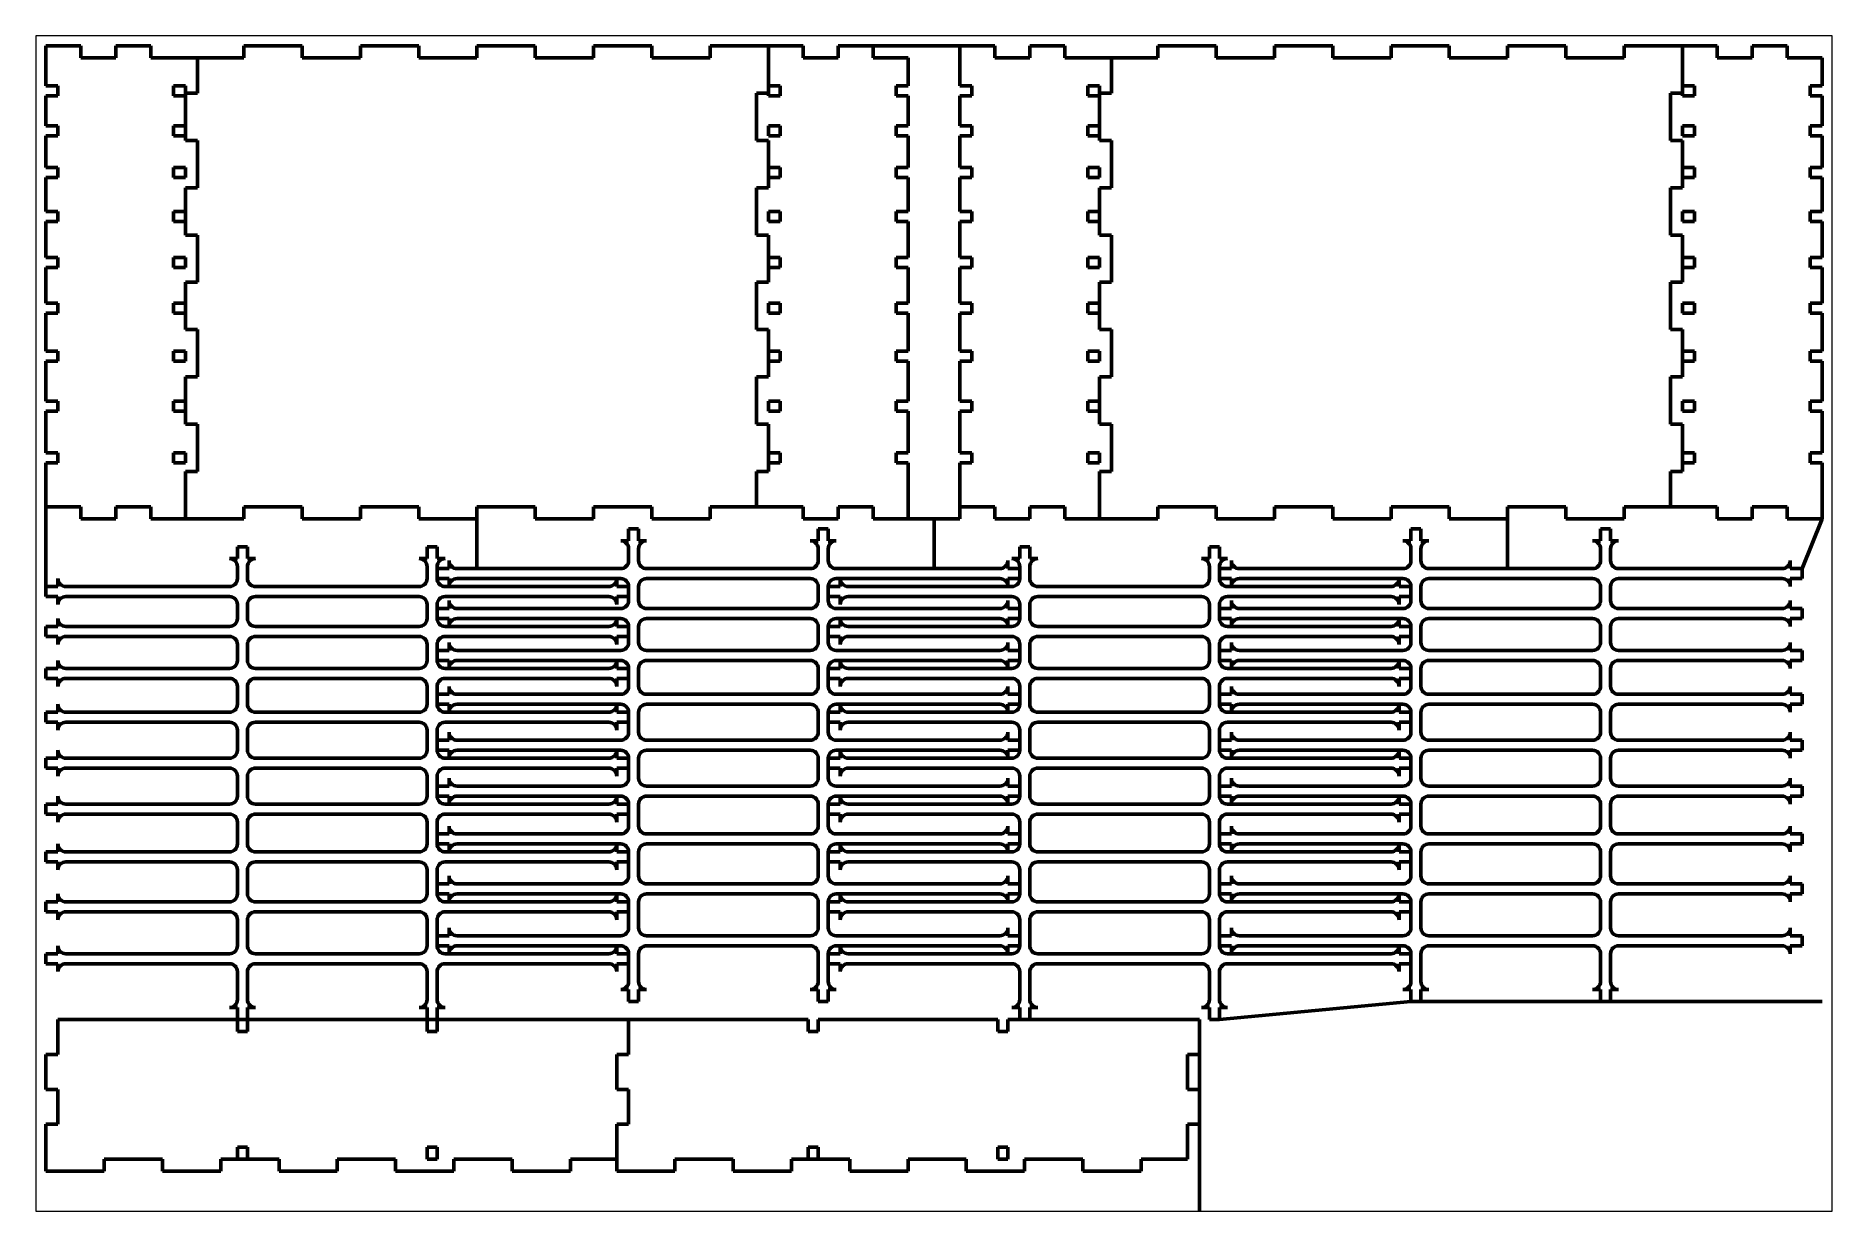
# Model space of a CAD drawing. Header units: millimetres. Extents: x -1515 to 624, y -1082 to 1116.
# Drawn here: x -889 to 11, y -1082 to -493 of the extents above; entities that cross this region are included whole.
import ezdxf

# ---------------------------------------------------------------- set-up
doc = ezdxf.new("R2010")
doc.units = ezdxf.units.MM
doc.linetypes.add('K5LT_BASIC', pattern=[0])
doc.linetypes.add('K5LT_THIN', pattern=[0])

# ---------------------------------------------------------------- blocks, each defined once
blk = doc.blocks.new('U1')
at = {"color": 7, "linetype": 'K5LT_THIN', "lineweight": 18, "true_color": 0xffffff}
for p, q in [((10.99, -492.53), (-889.01, -492.53)), ((-889.01, -492.53), (-889.01, -1081.53)), ((10.99, -1081.53), (10.99, -492.53)), ((-889.01, -1081.53), (10.99, -1081.53))]:
    blk.add_line(p, q, dxfattribs=at)

msp = doc.modelspace()

# ---------------------------------------------------------------- linework, layer by layer
at = {"color": 143, "linetype": 'K5LT_BASIC', "lineweight": 60, "true_color": 0x33acca}
for p, q in [((-884.008, -497.53), (-866.508, -497.53)), ((-884.008, -517.53), (-884.008, -497.53)), ((-866.508, -497.53), (-866.508, -503.53)), ((-866.508, -503.53), (-849.008, -503.53)), ((-849.008, -503.53), (-849.008, -497.53)), ((-849.008, -497.53), (-831.508, -497.53)), ((-831.508, -497.53), (-831.508, -503.53)), ((-831.508, -503.53), (-814.008, -503.53)), ((-814.008, -503.53), (-808.008, -503.53)), ((-808.008, -521.23), (-808.008, -503.53)), ((-808.008, -503.53), (-784.808, -503.53)), ((-784.808, -503.53), (-784.808, -497.53)), ((-755.608, -497.53), (-784.808, -497.53)), ((-755.608, -497.53), (-755.608, -503.53)), ((-755.608, -503.53), (-726.408, -503.53)), ((-697.208, -497.53), (-726.408, -497.53)), ((-726.408, -503.53), (-726.408, -497.53)), ((-697.208, -497.53), (-697.208, -503.53)), ((-668.008, -503.53), (-697.208, -503.53)), ((-668.008, -503.53), (-668.008, -497.53)), ((-668.008, -497.53), (-638.808, -497.53)), ((-638.808, -497.53), (-638.808, -503.53)), ((-609.608, -503.53), (-638.808, -503.53)), ((-609.608, -503.53), (-609.608, -497.53)), ((-609.608, -497.53), (-580.408, -497.53)), ((-580.408, -497.53), (-580.408, -503.53)), ((-551.208, -503.53), (-580.408, -503.53)), ((-551.208, -503.53), (-551.208, -497.53)), ((-551.208, -497.53), (-528.008, -497.53)), ((-528.008, -497.53), (-522.008, -497.53)), ((-522.008, -497.53), (-522.008, -521.23)), ((-522.008, -497.53), (-504.508, -497.53)), ((-504.508, -503.53), (-504.508, -497.53)), ((-487.008, -503.53), (-504.508, -503.53)), ((-487.008, -497.53), (-469.508, -497.53)), ((-487.008, -497.53), (-487.008, -503.53)), ((-469.508, -503.53), (-469.508, -497.53)), ((-469.508, -497.53), (-426.008, -497.53)), ((-452.008, -503.53), (-469.508, -503.53)), ((-452.008, -503.53), (-452.008, -517.53)), ((-426.008, -497.53), (-408.508, -497.53)), ((-426.008, -517.53), (-426.008, -497.53)), ((-408.508, -497.53), (-408.508, -503.53)), ((-408.508, -503.53), (-391.008, -503.53)), ((-391.008, -503.53), (-391.008, -497.53)), ((-391.008, -497.53), (-373.508, -497.53)), ((-373.508, -497.53), (-373.508, -503.53)), ((-373.508, -503.53), (-356.008, -503.53)), ((-356.008, -503.53), (-350.008, -503.53)), ((-350.008, -521.23), (-350.008, -503.53)), ((-350.008, -503.53), (-326.808, -503.53)), ((-326.808, -503.53), (-326.808, -497.53)), ((-297.608, -497.53), (-326.808, -497.53)), ((-297.608, -497.53), (-297.608, -503.53)), ((-297.608, -503.53), (-268.408, -503.53)), ((-239.208, -497.53), (-268.408, -497.53)), ((-268.408, -503.53), (-268.408, -497.53)), ((-239.208, -497.53), (-239.208, -503.53)), ((-210.008, -503.53), (-239.208, -503.53)), ((-210.008, -503.53), (-210.008, -497.53)), ((-210.008, -497.53), (-180.808, -497.53)), ((-180.808, -497.53), (-180.808, -503.53)), ((-151.608, -503.53), (-180.808, -503.53)), ((-151.608, -503.53), (-151.608, -497.53)), ((-151.608, -497.53), (-122.408, -497.53)), ((-122.408, -497.53), (-122.408, -503.53)), ((-93.208, -503.53), (-122.408, -503.53)), ((-93.208, -503.53), (-93.208, -497.53)), ((-93.208, -497.53), (-70.008, -497.53)), ((-70.008, -497.53), (-64.008, -497.53)), ((-64.008, -497.53), (-64.008, -521.23)), ((-64.008, -497.53), (-46.508, -497.53)), ((-46.508, -503.53), (-46.508, -497.53)), ((-29.008, -503.53), (-46.508, -503.53)), ((-29.008, -497.53), (-11.508, -497.53)), ((-29.008, -497.53), (-29.008, -503.53)), ((-11.508, -503.53), (-11.508, -497.53)), ((5.992, -503.53), (-11.508, -503.53)), ((5.992, -503.53), (5.992, -517.53)), ((-884.008, -517.53), (-878.008, -517.53)), ((-878.008, -522.53), (-878.008, -517.53)), ((-820.008, -517.53), (-814.008, -517.53)), ((-820.008, -517.53), (-820.008, -522.53)), ((-814.008, -517.53), (-814.008, -521.23)), ((-814.008, -544.93), (-814.008, -521.23)), ((-814.008, -521.23), (-808.008, -521.23)), ((-522.008, -521.23), (-528.008, -521.23)), ((-528.008, -521.23), (-528.008, -544.93)), ((-516.008, -517.53), (-522.008, -517.53)), ((-522.008, -522.53), (-522.008, -521.23)), ((-516.008, -517.53), (-516.008, -522.53)), ((-452.008, -517.53), (-458.008, -517.53)), ((-458.008, -522.53), (-458.008, -517.53)), ((-426.008, -517.53), (-420.008, -517.53)), ((-420.008, -522.53), (-420.008, -517.53)), ((-362.008, -517.53), (-356.008, -517.53)), ((-362.008, -517.53), (-362.008, -522.53)), ((-356.008, -517.53), (-356.008, -521.23)), ((-356.008, -544.93), (-356.008, -521.23)), ((-356.008, -521.23), (-350.008, -521.23)), ((-64.008, -521.23), (-70.008, -521.23)), ((-70.008, -521.23), (-70.008, -544.93)), ((-58.008, -517.53), (-64.008, -517.53)), ((-64.008, -522.53), (-64.008, -521.23)), ((-58.008, -517.53), (-58.008, -522.53)), ((5.992, -517.53), (-0.008, -517.53)), ((-0.008, -522.53), (-0.008, -517.53)), ((-878.008, -522.53), (-884.008, -522.53)), ((-884.008, -537.53), (-884.008, -522.53)), ((-814.008, -522.53), (-820.008, -522.53)), ((-522.008, -522.53), (-516.008, -522.53)), ((-458.008, -522.53), (-452.008, -522.53)), ((-452.008, -537.53), (-452.008, -522.53)), ((-420.008, -522.53), (-426.008, -522.53)), ((-426.008, -537.53), (-426.008, -522.53)), ((-356.008, -522.53), (-362.008, -522.53)), ((-64.008, -522.53), (-58.008, -522.53)), ((-0.008, -522.53), (5.992, -522.53)), ((5.992, -537.53), (5.992, -522.53)), ((-884.008, -537.53), (-878.008, -537.53)), ((-878.008, -542.53), (-878.008, -537.53)), ((-820.008, -537.53), (-814.008, -537.53)), ((-820.008, -537.53), (-820.008, -542.53)), ((-516.008, -537.53), (-522.008, -537.53)), ((-522.008, -542.53), (-522.008, -537.53)), ((-516.008, -537.53), (-516.008, -542.53)), ((-452.008, -537.53), (-458.008, -537.53)), ((-458.008, -542.53), (-458.008, -537.53)), ((-426.008, -537.53), (-420.008, -537.53)), ((-420.008, -542.53), (-420.008, -537.53)), ((-362.008, -537.53), (-356.008, -537.53)), ((-362.008, -537.53), (-362.008, -542.53)), ((-58.008, -537.53), (-64.008, -537.53)), ((-64.008, -542.53), (-64.008, -537.53)), ((-58.008, -537.53), (-58.008, -542.53)), ((5.992, -537.53), (-0.008, -537.53)), ((-0.008, -542.53), (-0.008, -537.53)), ((-878.008, -542.53), (-884.008, -542.53)), ((-884.008, -558.53), (-884.008, -542.53)), ((-814.008, -542.53), (-820.008, -542.53)), ((-808.008, -544.93), (-814.008, -544.93)), ((-808.008, -568.63), (-808.008, -544.93)), ((-522.008, -544.93), (-528.008, -544.93)), ((-522.008, -542.53), (-516.008, -542.53)), ((-522.008, -544.93), (-522.008, -568.63)), ((-458.008, -542.53), (-452.008, -542.53)), ((-452.008, -558.53), (-452.008, -542.53)), ((-420.008, -542.53), (-426.008, -542.53)), ((-426.008, -558.53), (-426.008, -542.53)), ((-356.008, -542.53), (-362.008, -542.53)), ((-350.008, -544.93), (-356.008, -544.93)), ((-350.008, -568.63), (-350.008, -544.93)), ((-64.008, -544.93), (-70.008, -544.93)), ((-64.008, -542.53), (-58.008, -542.53)), ((-64.008, -544.93), (-64.008, -568.63)), ((-0.008, -542.53), (5.992, -542.53)), ((5.992, -558.53), (5.992, -542.53)), ((-878.008, -558.53), (-884.008, -558.53)), ((-884.008, -563.53), (-878.008, -563.53)), ((-884.008, -580.53), (-884.008, -563.53)), ((-878.008, -563.53), (-878.008, -558.53)), ((-814.008, -558.53), (-820.008, -558.53)), ((-820.008, -563.53), (-820.008, -558.53)), ((-820.008, -563.53), (-814.008, -563.53)), ((-814.008, -563.53), (-814.008, -558.53)), ((-522.008, -558.53), (-516.008, -558.53)), ((-516.008, -563.53), (-522.008, -563.53)), ((-516.008, -558.53), (-516.008, -563.53)), ((-458.008, -558.53), (-452.008, -558.53)), ((-458.008, -563.53), (-458.008, -558.53)), ((-452.008, -563.53), (-458.008, -563.53)), ((-452.008, -580.53), (-452.008, -563.53)), ((-420.008, -558.53), (-426.008, -558.53)), ((-426.008, -563.53), (-420.008, -563.53)), ((-426.008, -580.53), (-426.008, -563.53)), ((-420.008, -563.53), (-420.008, -558.53)), ((-356.008, -558.53), (-362.008, -558.53)), ((-362.008, -563.53), (-362.008, -558.53)), ((-362.008, -563.53), (-356.008, -563.53)), ((-356.008, -563.53), (-356.008, -558.53)), ((-64.008, -558.53), (-58.008, -558.53)), ((-58.008, -563.53), (-64.008, -563.53)), ((-58.008, -558.53), (-58.008, -563.53)), ((-0.008, -558.53), (5.992, -558.53)), ((-0.008, -563.53), (-0.008, -558.53)), ((5.992, -563.53), (-0.008, -563.53)), ((5.992, -580.53), (5.992, -563.53)), ((-814.008, -592.33), (-814.008, -568.63)), ((-814.008, -568.63), (-808.008, -568.63)), ((-528.008, -568.63), (-528.008, -592.33)), ((-528.008, -568.63), (-522.008, -568.63)), ((-356.008, -592.33), (-356.008, -568.63)), ((-356.008, -568.63), (-350.008, -568.63)), ((-70.008, -568.63), (-70.008, -592.33)), ((-70.008, -568.63), (-64.008, -568.63)), ((-884.008, -580.53), (-878.008, -580.53)), ((-878.008, -585.53), (-878.008, -580.53)), ((-820.008, -580.53), (-814.008, -580.53)), ((-820.008, -580.53), (-820.008, -585.53)), ((-516.008, -580.53), (-522.008, -580.53)), ((-522.008, -585.53), (-522.008, -580.53)), ((-516.008, -580.53), (-516.008, -585.53)), ((-452.008, -580.53), (-458.008, -580.53)), ((-458.008, -585.53), (-458.008, -580.53)), ((-426.008, -580.53), (-420.008, -580.53)), ((-420.008, -585.53), (-420.008, -580.53)), ((-362.008, -580.53), (-356.008, -580.53)), ((-362.008, -580.53), (-362.008, -585.53)), ((-58.008, -580.53), (-64.008, -580.53)), ((-64.008, -585.53), (-64.008, -580.53)), ((-58.008, -580.53), (-58.008, -585.53)), ((5.992, -580.53), (-0.008, -580.53)), ((-0.008, -585.53), (-0.008, -580.53)), ((-878.008, -585.53), (-884.008, -585.53)), ((-884.008, -603.53), (-884.008, -585.53)), ((-814.008, -585.53), (-820.008, -585.53)), ((-808.008, -592.33), (-814.008, -592.33)), ((-808.008, -592.33), (-808.008, -616.03)), ((-522.008, -592.33), (-528.008, -592.33)), ((-522.008, -585.53), (-516.008, -585.53)), ((-522.008, -592.33), (-522.008, -616.03)), ((-458.008, -585.53), (-452.008, -585.53)), ((-452.008, -603.53), (-452.008, -585.53)), ((-420.008, -585.53), (-426.008, -585.53)), ((-426.008, -603.53), (-426.008, -585.53)), ((-356.008, -585.53), (-362.008, -585.53)), ((-350.008, -592.33), (-356.008, -592.33)), ((-350.008, -592.33), (-350.008, -616.03)), ((-64.008, -592.33), (-70.008, -592.33)), ((-64.008, -585.53), (-58.008, -585.53)), ((-64.008, -592.33), (-64.008, -616.03)), ((-0.008, -585.53), (5.992, -585.53)), ((5.992, -603.53), (5.992, -585.53)), ((-884.008, -603.53), (-878.008, -603.53)), ((-878.008, -608.53), (-884.008, -608.53)), ((-884.008, -626.53), (-884.008, -608.53)), ((-878.008, -608.53), (-878.008, -603.53)), ((-820.008, -603.53), (-814.008, -603.53)), ((-820.008, -603.53), (-820.008, -608.53)), ((-814.008, -608.53), (-820.008, -608.53)), ((-814.008, -608.53), (-814.008, -603.53)), ((-516.008, -603.53), (-522.008, -603.53)), ((-522.008, -608.53), (-516.008, -608.53)), ((-516.008, -603.53), (-516.008, -608.53)), ((-452.008, -603.53), (-458.008, -603.53)), ((-458.008, -608.53), (-458.008, -603.53)), ((-458.008, -608.53), (-452.008, -608.53)), ((-452.008, -626.53), (-452.008, -608.53)), ((-426.008, -603.53), (-420.008, -603.53)), ((-420.008, -608.53), (-426.008, -608.53)), ((-426.008, -626.53), (-426.008, -608.53)), ((-420.008, -608.53), (-420.008, -603.53)), ((-362.008, -603.53), (-356.008, -603.53)), ((-362.008, -603.53), (-362.008, -608.53)), ((-356.008, -608.53), (-362.008, -608.53)), ((-356.008, -608.53), (-356.008, -603.53)), ((-58.008, -603.53), (-64.008, -603.53)), ((-64.008, -608.53), (-58.008, -608.53)), ((-58.008, -603.53), (-58.008, -608.53)), ((5.992, -603.53), (-0.008, -603.53)), ((-0.008, -608.53), (-0.008, -603.53)), ((-0.008, -608.53), (5.992, -608.53)), ((5.992, -626.53), (5.992, -608.53)), ((-814.008, -639.73), (-814.008, -616.03)), ((-814.008, -616.03), (-808.008, -616.03)), ((-528.008, -616.03), (-528.008, -639.73)), ((-528.008, -616.03), (-522.008, -616.03)), ((-356.008, -639.73), (-356.008, -616.03)), ((-356.008, -616.03), (-350.008, -616.03)), ((-70.008, -616.03), (-70.008, -639.73)), ((-70.008, -616.03), (-64.008, -616.03)), ((-884.008, -626.53), (-878.008, -626.53)), ((-878.008, -631.53), (-878.008, -626.53)), ((-820.008, -626.53), (-814.008, -626.53)), ((-820.008, -626.53), (-820.008, -631.53)), ((-516.008, -626.53), (-522.008, -626.53)), ((-522.008, -631.53), (-522.008, -626.53)), ((-516.008, -626.53), (-516.008, -631.53)), ((-452.008, -626.53), (-458.008, -626.53)), ((-458.008, -631.53), (-458.008, -626.53)), ((-426.008, -626.53), (-420.008, -626.53)), ((-420.008, -631.53), (-420.008, -626.53)), ((-362.008, -626.53), (-356.008, -626.53)), ((-362.008, -626.53), (-362.008, -631.53)), ((-58.008, -626.53), (-64.008, -626.53)), ((-64.008, -631.53), (-64.008, -626.53)), ((-58.008, -626.53), (-58.008, -631.53)), ((5.992, -626.53), (-0.008, -626.53)), ((-0.008, -631.53), (-0.008, -626.53)), ((-878.008, -631.53), (-884.008, -631.53)), ((-884.008, -650.53), (-884.008, -631.53)), ((-814.008, -631.53), (-820.008, -631.53)), ((-522.008, -631.53), (-516.008, -631.53)), ((-458.008, -631.53), (-452.008, -631.53)), ((-452.008, -650.53), (-452.008, -631.53)), ((-420.008, -631.53), (-426.008, -631.53)), ((-426.008, -650.53), (-426.008, -631.53)), ((-356.008, -631.53), (-362.008, -631.53)), ((-64.008, -631.53), (-58.008, -631.53)), ((-0.008, -631.53), (5.992, -631.53)), ((5.992, -650.53), (5.992, -631.53)), ((-808.008, -639.73), (-814.008, -639.73)), ((-808.008, -663.43), (-808.008, -639.73)), ((-522.008, -639.73), (-528.008, -639.73)), ((-522.008, -639.73), (-522.008, -663.43)), ((-350.008, -639.73), (-356.008, -639.73)), ((-350.008, -663.43), (-350.008, -639.73)), ((-64.008, -639.73), (-70.008, -639.73)), ((-64.008, -639.73), (-64.008, -663.43)), ((-878.008, -650.53), (-884.008, -650.53)), ((-884.008, -655.53), (-878.008, -655.53)), ((-884.008, -675.53), (-884.008, -655.53)), ((-878.008, -655.53), (-878.008, -650.53)), ((-814.008, -650.53), (-820.008, -650.53)), ((-820.008, -655.53), (-820.008, -650.53)), ((-820.008, -655.53), (-814.008, -655.53)), ((-814.008, -655.53), (-814.008, -650.53)), ((-522.008, -650.53), (-516.008, -650.53)), ((-516.008, -655.53), (-522.008, -655.53)), ((-516.008, -650.53), (-516.008, -655.53)), ((-458.008, -650.53), (-452.008, -650.53)), ((-458.008, -655.53), (-458.008, -650.53)), ((-452.008, -655.53), (-458.008, -655.53)), ((-452.008, -675.53), (-452.008, -655.53)), ((-420.008, -650.53), (-426.008, -650.53)), ((-426.008, -655.53), (-420.008, -655.53)), ((-426.008, -675.53), (-426.008, -655.53)), ((-420.008, -655.53), (-420.008, -650.53)), ((-356.008, -650.53), (-362.008, -650.53)), ((-362.008, -655.53), (-362.008, -650.53)), ((-362.008, -655.53), (-356.008, -655.53)), ((-356.008, -655.53), (-356.008, -650.53)), ((-64.008, -650.53), (-58.008, -650.53)), ((-58.008, -655.53), (-64.008, -655.53)), ((-58.008, -650.53), (-58.008, -655.53)), ((-0.008, -650.53), (5.992, -650.53)), ((-0.008, -655.53), (-0.008, -650.53)), ((5.992, -655.53), (-0.008, -655.53)), ((5.992, -675.53), (5.992, -655.53)), ((-814.008, -687.13), (-814.008, -663.43)), ((-808.008, -663.43), (-814.008, -663.43)), ((-528.008, -663.43), (-528.008, -687.13)), ((-528.008, -663.43), (-522.008, -663.43)), ((-356.008, -687.13), (-356.008, -663.43)), ((-350.008, -663.43), (-356.008, -663.43)), ((-70.008, -663.43), (-70.008, -687.13)), ((-70.008, -663.43), (-64.008, -663.43)), ((-878.008, -675.53), (-884.008, -675.53)), ((-884.008, -680.53), (-878.008, -680.53)), ((-884.008, -701.53), (-884.008, -680.53)), ((-878.008, -680.53), (-878.008, -675.53)), ((-814.008, -675.53), (-820.008, -675.53)), ((-820.008, -680.53), (-820.008, -675.53)), ((-820.008, -680.53), (-814.008, -680.53)), ((-522.008, -675.53), (-516.008, -675.53)), ((-522.008, -680.53), (-522.008, -675.53)), ((-516.008, -680.53), (-522.008, -680.53)), ((-516.008, -675.53), (-516.008, -680.53)), ((-458.008, -675.53), (-452.008, -675.53)), ((-458.008, -680.53), (-458.008, -675.53)), ((-452.008, -680.53), (-458.008, -680.53)), ((-452.008, -701.53), (-452.008, -680.53)), ((-420.008, -675.53), (-426.008, -675.53)), ((-426.008, -680.53), (-420.008, -680.53)), ((-426.008, -701.53), (-426.008, -680.53)), ((-420.008, -680.53), (-420.008, -675.53)), ((-356.008, -675.53), (-362.008, -675.53)), ((-362.008, -680.53), (-362.008, -675.53)), ((-362.008, -680.53), (-356.008, -680.53)), ((-64.008, -675.53), (-58.008, -675.53)), ((-64.008, -680.53), (-64.008, -675.53)), ((-58.008, -680.53), (-64.008, -680.53)), ((-58.008, -675.53), (-58.008, -680.53)), ((-0.008, -675.53), (5.992, -675.53)), ((-0.008, -680.53), (-0.008, -675.53)), ((5.992, -680.53), (-0.008, -680.53)), ((5.992, -701.53), (5.992, -680.53)), ((-808.008, -687.13), (-814.008, -687.13)), ((-808.008, -710.83), (-808.008, -687.13)), ((-522.008, -687.13), (-528.008, -687.13)), ((-522.008, -687.13), (-522.008, -710.83)), ((-350.008, -687.13), (-356.008, -687.13)), ((-350.008, -710.83), (-350.008, -687.13)), ((-64.008, -687.13), (-70.008, -687.13)), ((-64.008, -687.13), (-64.008, -710.83)), ((-878.008, -701.53), (-884.008, -701.53)), ((-878.008, -706.53), (-878.008, -701.53)), ((-814.008, -701.53), (-820.008, -701.53)), ((-820.008, -706.53), (-820.008, -701.53)), ((-814.008, -706.53), (-814.008, -701.53)), ((-522.008, -701.53), (-516.008, -701.53)), ((-516.008, -706.53), (-516.008, -701.53)), ((-458.008, -701.53), (-452.008, -701.53)), ((-458.008, -706.53), (-458.008, -701.53)), ((-420.008, -701.53), (-426.008, -701.53)), ((-420.008, -706.53), (-420.008, -701.53)), ((-356.008, -701.53), (-362.008, -701.53)), ((-362.008, -706.53), (-362.008, -701.53)), ((-356.008, -706.53), (-356.008, -701.53)), ((-64.008, -701.53), (-58.008, -701.53)), ((-58.008, -706.53), (-58.008, -701.53)), ((-0.008, -701.53), (5.992, -701.53)), ((-0.008, -706.53), (-0.008, -701.53)), ((-884.008, -706.53), (-878.008, -706.53)), ((-884.008, -728.53), (-884.008, -706.53)), ((-820.008, -706.53), (-814.008, -706.53)), ((-814.008, -734.53), (-814.008, -710.83)), ((-814.008, -710.83), (-808.008, -710.83)), ((-528.008, -728.53), (-528.008, -710.83)), ((-528.008, -710.83), (-522.008, -710.83)), ((-516.008, -706.53), (-522.008, -706.53)), ((-452.008, -706.53), (-458.008, -706.53)), ((-452.008, -706.53), (-452.008, -734.53)), ((-426.008, -706.53), (-420.008, -706.53)), ((-426.008, -728.53), (-426.008, -706.53)), ((-362.008, -706.53), (-356.008, -706.53)), ((-356.008, -734.53), (-356.008, -710.83)), ((-356.008, -710.83), (-350.008, -710.83)), ((-70.008, -728.53), (-70.008, -710.83)), ((-70.008, -710.83), (-64.008, -710.83)), ((-58.008, -706.53), (-64.008, -706.53)), ((5.992, -706.53), (-0.008, -706.53)), ((5.992, -706.53), (5.992, -734.53)), ((-884.008, -728.53), (-866.508, -728.53)), ((-884.008, -728.53), (-884.008, -768.53)), ((-866.508, -728.53), (-866.508, -734.53)), ((-849.008, -734.53), (-849.008, -728.53)), ((-849.008, -728.53), (-831.508, -728.53)), ((-831.508, -728.53), (-831.508, -734.53)), ((-784.808, -728.53), (-755.608, -728.53)), ((-784.808, -728.53), (-784.808, -734.53)), ((-755.608, -734.53), (-755.608, -728.53)), ((-726.408, -728.53), (-697.208, -728.53)), ((-726.408, -728.53), (-726.408, -734.53)), ((-697.208, -734.53), (-697.208, -728.53)), ((-668.008, -728.53), (-638.808, -728.53)), ((-668.008, -728.53), (-668.008, -734.53)), ((-638.808, -734.53), (-638.808, -728.53)), ((-580.408, -728.53), (-609.608, -728.53)), ((-609.608, -728.53), (-609.608, -734.53)), ((-580.408, -734.53), (-580.408, -728.53)), ((-528.008, -728.53), (-551.208, -728.53)), ((-551.208, -728.53), (-551.208, -734.53)), ((-528.008, -728.53), (-522.008, -728.53)), ((-504.508, -728.53), (-522.008, -728.53)), ((-504.508, -734.53), (-504.508, -728.53)), ((-469.508, -728.53), (-487.008, -728.53)), ((-487.008, -728.53), (-487.008, -734.53)), ((-469.508, -734.53), (-469.508, -728.53)), ((-426.008, -728.53), (-408.508, -728.53)), ((-426.008, -728.53), (-426.008, -734.53)), ((-408.508, -728.53), (-408.508, -734.53)), ((-391.008, -734.53), (-391.008, -728.53)), ((-391.008, -728.53), (-373.508, -728.53)), ((-373.508, -728.53), (-373.508, -734.53)), ((-326.808, -728.53), (-297.608, -728.53)), ((-326.808, -728.53), (-326.808, -734.53)), ((-297.608, -734.53), (-297.608, -728.53)), ((-268.408, -728.53), (-239.208, -728.53)), ((-268.408, -728.53), (-268.408, -734.53)), ((-239.208, -734.53), (-239.208, -728.53)), ((-210.008, -728.53), (-180.808, -728.53)), ((-210.008, -728.53), (-210.008, -734.53)), ((-180.808, -734.53), (-180.808, -728.53)), ((-122.408, -728.53), (-151.608, -728.53)), ((-151.608, -728.53), (-151.608, -734.53)), ((-122.408, -734.53), (-122.408, -728.53)), ((-70.008, -728.53), (-93.208, -728.53)), ((-93.208, -728.53), (-93.208, -734.53)), ((-70.008, -728.53), (-64.008, -728.53)), ((-46.508, -728.53), (-64.008, -728.53)), ((-46.508, -734.53), (-46.508, -728.53)), ((-11.508, -728.53), (-29.008, -728.53)), ((-29.008, -728.53), (-29.008, -734.53)), ((-11.508, -734.53), (-11.508, -728.53)), ((-849.008, -734.53), (-866.508, -734.53)), ((-814.008, -734.53), (-831.508, -734.53)), ((-814.008, -734.53), (-808.008, -734.53)), ((-784.808, -734.53), (-808.008, -734.53)), ((-726.408, -734.53), (-755.608, -734.53)), ((-668.008, -734.53), (-697.208, -734.53)), ((-668.008, -734.53), (-668.008, -759.53)), ((-638.808, -734.53), (-609.608, -734.53)), ((-580.408, -734.53), (-551.208, -734.53)), ((-487.008, -734.53), (-504.508, -734.53)), ((-452.008, -734.53), (-469.508, -734.53)), ((-452.008, -734.53), (-426.008, -734.53)), ((-439.008, -734.53), (-439.008, -759.53)), ((-391.008, -734.53), (-408.508, -734.53)), ((-356.008, -734.53), (-373.508, -734.53)), ((-356.008, -734.53), (-350.008, -734.53)), ((-326.808, -734.53), (-350.008, -734.53)), ((-268.408, -734.53), (-297.608, -734.53)), ((-210.008, -734.53), (-239.208, -734.53)), ((-180.808, -734.53), (-151.608, -734.53)), ((-151.608, -734.53), (-151.608, -759.53)), ((-122.408, -734.53), (-93.208, -734.53)), ((-29.008, -734.53), (-46.508, -734.53)), ((5.992, -734.53), (-11.508, -734.53)), ((5.992, -734.53), (-4.008, -759.53)), ((-596.008, -745.53), (-592.008, -745.53)), ((-592.008, -745.53), (-592.008, -739.53)), ((-592.008, -739.53), (-587.008, -739.53)), ((-587.008, -739.53), (-587.008, -745.53)), ((-587.008, -745.53), (-583.008, -745.53)), ((-497.008, -745.53), (-501.008, -745.53)), ((-492.008, -739.53), (-497.008, -739.53)), ((-497.008, -739.53), (-497.008, -745.53)), ((-492.008, -745.53), (-492.008, -739.53)), ((-488.008, -745.53), (-492.008, -745.53)), ((-204.008, -745.53), (-200.008, -745.53)), ((-200.008, -745.53), (-200.008, -739.53)), ((-200.008, -739.53), (-195.008, -739.53)), ((-195.008, -739.53), (-195.008, -745.53)), ((-195.008, -745.53), (-191.008, -745.53)), ((-105.008, -745.53), (-109.008, -745.53)), ((-100.008, -739.53), (-105.008, -739.53)), ((-105.008, -739.53), (-105.008, -745.53)), ((-100.008, -745.53), (-100.008, -739.53)), ((-96.008, -745.53), (-100.008, -745.53)), ((-792.008, -754.53), (-788.008, -754.53)), ((-788.008, -754.53), (-788.008, -748.53)), ((-788.008, -748.53), (-783.008, -748.53)), ((-783.008, -748.53), (-783.008, -754.53)), ((-783.008, -754.53), (-779.008, -754.53)), ((-693.008, -754.53), (-697.008, -754.53)), ((-688.008, -748.53), (-693.008, -748.53)), ((-693.008, -748.53), (-693.008, -754.53)), ((-688.008, -754.53), (-688.008, -748.53)), ((-684.008, -754.53), (-688.008, -754.53)), ((-682.008, -755.53), (-682.008, -759.53)), ((-592.008, -749.53), (-592.008, -755.53)), ((-587.008, -749.53), (-587.008, -755.53)), ((-497.008, -749.53), (-497.008, -755.53)), ((-492.008, -749.53), (-492.008, -755.53)), ((-402.008, -755.53), (-402.008, -759.53)), ((-400.008, -754.53), (-396.008, -754.53)), ((-396.008, -754.53), (-396.008, -748.53)), ((-396.008, -748.53), (-391.008, -748.53)), ((-391.008, -748.53), (-391.008, -754.53)), ((-391.008, -754.53), (-387.008, -754.53)), ((-301.008, -754.53), (-305.008, -754.53)), ((-296.008, -748.53), (-301.008, -748.53)), ((-301.008, -748.53), (-301.008, -754.53)), ((-296.008, -754.53), (-296.008, -748.53)), ((-292.008, -754.53), (-296.008, -754.53)), ((-290.008, -755.53), (-290.008, -759.53)), ((-200.008, -749.53), (-200.008, -755.53)), ((-195.008, -749.53), (-195.008, -755.53)), ((-105.008, -749.53), (-105.008, -755.53)), ((-100.008, -749.53), (-100.008, -755.53)), ((-10.008, -755.53), (-10.008, -759.53)), ((-878.008, -764.53), (-878.008, -768.53)), ((-788.008, -758.53), (-788.008, -764.53)), ((-783.008, -758.53), (-783.008, -764.53)), ((-693.008, -758.53), (-693.008, -764.53)), ((-688.008, -758.53), (-688.008, -764.53)), ((-688.008, -759.53), (-682.008, -759.53)), ((-682.008, -764.53), (-688.008, -764.53)), ((-682.008, -764.53), (-682.008, -768.53)), ((-598.008, -764.53), (-598.008, -768.53)), ((-486.008, -764.53), (-486.008, -768.53)), ((-402.008, -759.53), (-396.008, -759.53)), ((-396.008, -764.53), (-402.008, -764.53)), ((-402.008, -764.53), (-402.008, -768.53)), ((-396.008, -758.53), (-396.008, -764.53)), ((-391.008, -758.53), (-391.008, -764.53)), ((-301.008, -758.53), (-301.008, -764.53)), ((-296.008, -758.53), (-296.008, -764.53)), ((-296.008, -759.53), (-290.008, -759.53)), ((-290.008, -764.53), (-296.008, -764.53)), ((-290.008, -764.53), (-290.008, -768.53)), ((-206.008, -764.53), (-206.008, -768.53)), ((-10.008, -759.53), (-4.008, -759.53)), ((-4.008, -764.53), (-10.008, -764.53)), ((-10.008, -764.53), (-10.008, -768.53)), ((-4.008, -759.53), (-4.008, -764.53)), ((-884.008, -768.53), (-878.008, -768.53)), ((-884.008, -768.53), (-884.008, -773.53)), ((-878.008, -773.53), (-884.008, -773.53)), ((-878.008, -773.53), (-878.008, -777.53)), ((-598.008, -768.53), (-592.008, -768.53)), ((-592.008, -773.53), (-598.008, -773.53)), ((-598.008, -773.53), (-598.008, -777.53)), ((-592.008, -768.53), (-592.008, -775.53)), ((-587.008, -768.53), (-587.008, -775.53)), ((-497.008, -768.53), (-497.008, -775.53)), ((-492.008, -768.53), (-492.008, -775.53)), ((-492.008, -768.53), (-486.008, -768.53)), ((-486.008, -773.53), (-492.008, -773.53)), ((-486.008, -773.53), (-486.008, -777.53)), ((-206.008, -768.53), (-200.008, -768.53)), ((-200.008, -773.53), (-206.008, -773.53)), ((-206.008, -773.53), (-206.008, -777.53)), ((-200.008, -768.53), (-200.008, -775.53)), ((-195.008, -768.53), (-195.008, -775.53)), ((-105.008, -768.53), (-105.008, -775.53)), ((-100.008, -768.53), (-100.008, -775.53)), ((-788.008, -777.53), (-788.008, -784.53)), ((-783.008, -777.53), (-783.008, -784.53)), ((-693.008, -777.53), (-693.008, -784.53)), ((-688.008, -777.53), (-688.008, -784.53)), ((-688.008, -779.53), (-682.008, -779.53)), ((-682.008, -775.53), (-682.008, -779.53)), ((-402.008, -775.53), (-402.008, -779.53)), ((-402.008, -779.53), (-396.008, -779.53)), ((-396.008, -777.53), (-396.008, -784.53)), ((-391.008, -777.53), (-391.008, -784.53)), ((-301.008, -777.53), (-301.008, -784.53)), ((-296.008, -777.53), (-296.008, -784.53)), ((-296.008, -779.53), (-290.008, -779.53)), ((-290.008, -775.53), (-290.008, -779.53)), ((-10.008, -775.53), (-10.008, -779.53)), ((-10.008, -779.53), (-4.008, -779.53)), ((-4.008, -779.53), (-4.008, -784.53)), ((-884.008, -788.53), (-878.008, -788.53)), ((-884.008, -788.53), (-884.008, -793.53)), ((-878.008, -784.53), (-878.008, -788.53)), ((-682.008, -784.53), (-688.008, -784.53)), ((-682.008, -788.53), (-682.008, -784.53)), ((-598.008, -784.53), (-598.008, -788.53)), ((-598.008, -788.53), (-592.008, -788.53)), ((-592.008, -788.53), (-592.008, -796.53)), ((-587.008, -788.53), (-587.008, -796.53)), ((-497.008, -796.53), (-497.008, -788.53)), ((-492.008, -788.53), (-492.008, -796.53)), ((-492.008, -788.53), (-486.008, -788.53)), ((-486.008, -784.53), (-486.008, -788.53)), ((-396.008, -784.53), (-402.008, -784.53)), ((-402.008, -788.53), (-402.008, -784.53)), ((-290.008, -784.53), (-296.008, -784.53)), ((-290.008, -788.53), (-290.008, -784.53)), ((-206.008, -784.53), (-206.008, -788.53)), ((-206.008, -788.53), (-200.008, -788.53)), ((-200.008, -788.53), (-200.008, -796.53)), ((-195.008, -788.53), (-195.008, -796.53)), ((-105.008, -796.53), (-105.008, -788.53)), ((-100.008, -788.53), (-100.008, -796.53)), ((-4.008, -784.53), (-10.008, -784.53)), ((-10.008, -788.53), (-10.008, -784.53)), ((-878.008, -793.53), (-884.008, -793.53)), ((-878.008, -797.53), (-878.008, -793.53)), ((-788.008, -805.53), (-788.008, -797.53)), ((-783.008, -797.53), (-783.008, -805.53)), ((-693.008, -805.53), (-693.008, -797.53)), ((-688.008, -797.53), (-688.008, -805.53)), ((-682.008, -800.53), (-688.008, -800.53)), ((-682.008, -796.53), (-682.008, -800.53)), ((-592.008, -793.53), (-598.008, -793.53)), ((-598.008, -797.53), (-598.008, -793.53)), ((-486.008, -793.53), (-492.008, -793.53)), ((-486.008, -797.53), (-486.008, -793.53)), ((-402.008, -796.53), (-402.008, -800.53)), ((-396.008, -800.53), (-402.008, -800.53)), ((-396.008, -805.53), (-396.008, -797.53)), ((-391.008, -797.53), (-391.008, -805.53)), ((-301.008, -805.53), (-301.008, -797.53)), ((-296.008, -797.53), (-296.008, -805.53)), ((-290.008, -800.53), (-296.008, -800.53)), ((-290.008, -796.53), (-290.008, -800.53)), ((-200.008, -793.53), (-206.008, -793.53)), ((-206.008, -797.53), (-206.008, -793.53)), ((-10.008, -796.53), (-10.008, -800.53)), ((-4.008, -800.53), (-10.008, -800.53)), ((-4.008, -805.53), (-4.008, -800.53)), ((-878.008, -809.53), (-884.008, -809.53)), ((-884.008, -814.53), (-884.008, -809.53)), ((-878.008, -805.53), (-878.008, -809.53)), ((-688.008, -805.53), (-682.008, -805.53)), ((-682.008, -809.53), (-682.008, -805.53)), ((-598.008, -805.53), (-598.008, -809.53)), ((-592.008, -809.53), (-598.008, -809.53)), ((-592.008, -809.53), (-592.008, -818.53)), ((-587.008, -809.53), (-587.008, -818.53)), ((-497.008, -809.53), (-497.008, -818.53)), ((-492.008, -809.53), (-492.008, -818.53)), ((-486.008, -809.53), (-492.008, -809.53)), ((-486.008, -805.53), (-486.008, -809.53)), ((-402.008, -809.53), (-402.008, -805.53)), ((-402.008, -805.53), (-396.008, -805.53)), ((-296.008, -805.53), (-290.008, -805.53)), ((-290.008, -809.53), (-290.008, -805.53)), ((-206.008, -805.53), (-206.008, -809.53)), ((-200.008, -809.53), (-206.008, -809.53)), ((-200.008, -809.53), (-200.008, -818.53)), ((-195.008, -809.53), (-195.008, -818.53)), ((-105.008, -809.53), (-105.008, -818.53)), ((-100.008, -809.53), (-100.008, -818.53)), ((-10.008, -809.53), (-10.008, -805.53)), ((-10.008, -805.53), (-4.008, -805.53)), ((-884.008, -814.53), (-878.008, -814.53)), ((-878.008, -818.53), (-878.008, -814.53)), ((-788.008, -818.53), (-788.008, -827.53)), ((-783.008, -818.53), (-783.008, -827.53)), ((-693.008, -818.53), (-693.008, -827.53)), ((-688.008, -818.53), (-688.008, -827.53)), ((-682.008, -818.53), (-682.008, -822.53)), ((-598.008, -818.53), (-598.008, -814.53)), ((-598.008, -814.53), (-592.008, -814.53)), ((-492.008, -814.53), (-486.008, -814.53)), ((-486.008, -818.53), (-486.008, -814.53)), ((-402.008, -818.53), (-402.008, -822.53)), ((-396.008, -818.53), (-396.008, -827.53)), ((-391.008, -818.53), (-391.008, -827.53)), ((-301.008, -818.53), (-301.008, -827.53)), ((-296.008, -818.53), (-296.008, -827.53)), ((-290.008, -818.53), (-290.008, -822.53)), ((-206.008, -818.53), (-206.008, -814.53)), ((-206.008, -814.53), (-200.008, -814.53)), ((-10.008, -818.53), (-10.008, -822.53)), ((-878.008, -827.53), (-878.008, -831.53)), ((-688.008, -822.53), (-682.008, -822.53)), ((-682.008, -827.53), (-688.008, -827.53)), ((-682.008, -827.53), (-682.008, -831.53)), ((-598.008, -827.53), (-598.008, -831.53)), ((-486.008, -827.53), (-486.008, -831.53)), ((-402.008, -822.53), (-396.008, -822.53)), ((-396.008, -827.53), (-402.008, -827.53)), ((-402.008, -827.53), (-402.008, -831.53)), ((-296.008, -822.53), (-290.008, -822.53)), ((-290.008, -827.53), (-296.008, -827.53)), ((-290.008, -827.53), (-290.008, -831.53)), ((-206.008, -827.53), (-206.008, -831.53)), ((-10.008, -822.53), (-4.008, -822.53)), ((-4.008, -827.53), (-10.008, -827.53)), ((-10.008, -827.53), (-10.008, -831.53)), ((-4.008, -822.53), (-4.008, -827.53)), ((-884.008, -831.53), (-878.008, -831.53)), ((-884.008, -831.53), (-884.008, -836.53)), ((-878.008, -836.53), (-884.008, -836.53)), ((-878.008, -836.53), (-878.008, -840.53)), ((-598.008, -831.53), (-592.008, -831.53)), ((-592.008, -836.53), (-598.008, -836.53)), ((-598.008, -836.53), (-598.008, -840.53)), ((-592.008, -831.53), (-592.008, -841.53)), ((-587.008, -831.53), (-587.008, -841.53)), ((-497.008, -841.53), (-497.008, -831.53)), ((-492.008, -831.53), (-492.008, -841.53)), ((-492.008, -831.53), (-486.008, -831.53)), ((-486.008, -836.53), (-492.008, -836.53)), ((-486.008, -836.53), (-486.008, -840.53)), ((-206.008, -831.53), (-200.008, -831.53)), ((-200.008, -836.53), (-206.008, -836.53)), ((-206.008, -836.53), (-206.008, -840.53)), ((-200.008, -831.53), (-200.008, -841.53)), ((-195.008, -831.53), (-195.008, -841.53)), ((-105.008, -841.53), (-105.008, -831.53)), ((-100.008, -831.53), (-100.008, -841.53)), ((-788.008, -850.53), (-788.008, -840.53)), ((-783.008, -840.53), (-783.008, -850.53)), ((-693.008, -850.53), (-693.008, -840.53)), ((-688.008, -840.53), (-688.008, -850.53)), ((-688.008, -845.53), (-682.008, -845.53)), ((-682.008, -841.53), (-682.008, -845.53)), ((-402.008, -841.53), (-402.008, -845.53)), ((-402.008, -845.53), (-396.008, -845.53)), ((-396.008, -850.53), (-396.008, -840.53)), ((-391.008, -840.53), (-391.008, -850.53)), ((-301.008, -850.53), (-301.008, -840.53)), ((-296.008, -840.53), (-296.008, -850.53)), ((-296.008, -845.53), (-290.008, -845.53)), ((-290.008, -841.53), (-290.008, -845.53)), ((-10.008, -841.53), (-10.008, -845.53)), ((-10.008, -845.53), (-4.008, -845.53)), ((-4.008, -845.53), (-4.008, -850.53)), ((-884.008, -854.53), (-878.008, -854.53)), ((-884.008, -854.53), (-884.008, -859.53)), ((-878.008, -850.53), (-878.008, -854.53)), ((-682.008, -850.53), (-688.008, -850.53)), ((-682.008, -850.53), (-682.008, -854.53)), ((-598.008, -850.53), (-598.008, -854.53)), ((-598.008, -854.53), (-592.008, -854.53)), ((-592.008, -854.53), (-592.008, -864.53)), ((-587.008, -854.53), (-587.008, -864.53)), ((-497.008, -864.53), (-497.008, -854.53)), ((-492.008, -854.53), (-492.008, -864.53)), ((-492.008, -854.53), (-486.008, -854.53)), ((-486.008, -850.53), (-486.008, -854.53)), ((-396.008, -850.53), (-402.008, -850.53)), ((-402.008, -850.53), (-402.008, -854.53)), ((-290.008, -850.53), (-296.008, -850.53)), ((-290.008, -850.53), (-290.008, -854.53)), ((-206.008, -850.53), (-206.008, -854.53)), ((-206.008, -854.53), (-200.008, -854.53)), ((-200.008, -854.53), (-200.008, -864.53)), ((-195.008, -854.53), (-195.008, -864.53)), ((-105.008, -864.53), (-105.008, -854.53)), ((-100.008, -854.53), (-100.008, -864.53)), ((-4.008, -850.53), (-10.008, -850.53)), ((-10.008, -850.53), (-10.008, -854.53)), ((-878.008, -859.53), (-884.008, -859.53)), ((-878.008, -859.53), (-878.008, -863.53)), ((-788.008, -873.53), (-788.008, -863.53)), ((-783.008, -863.53), (-783.008, -873.53)), ((-693.008, -873.53), (-693.008, -863.53)), ((-688.008, -863.53), (-688.008, -873.53)), ((-592.008, -859.53), (-598.008, -859.53)), ((-598.008, -859.53), (-598.008, -863.53)), ((-486.008, -859.53), (-492.008, -859.53)), ((-486.008, -859.53), (-486.008, -863.53)), ((-396.008, -873.53), (-396.008, -863.53)), ((-391.008, -863.53), (-391.008, -873.53)), ((-301.008, -873.53), (-301.008, -863.53)), ((-296.008, -863.53), (-296.008, -873.53)), ((-200.008, -859.53), (-206.008, -859.53)), ((-206.008, -859.53), (-206.008, -863.53)), ((-688.008, -868.53), (-682.008, -868.53)), ((-682.008, -864.53), (-682.008, -868.53)), ((-402.008, -864.53), (-402.008, -868.53)), ((-402.008, -868.53), (-396.008, -868.53)), ((-296.008, -868.53), (-290.008, -868.53)), ((-290.008, -864.53), (-290.008, -868.53)), ((-10.008, -864.53), (-10.008, -868.53)), ((-10.008, -868.53), (-4.008, -868.53)), ((-4.008, -868.53), (-4.008, -873.53)), ((-884.008, -877.53), (-878.008, -877.53)), ((-884.008, -877.53), (-884.008, -882.53)), ((-878.008, -873.53), (-878.008, -877.53)), ((-682.008, -873.53), (-688.008, -873.53)), ((-682.008, -873.53), (-682.008, -877.53)), ((-598.008, -873.53), (-598.008, -877.53)), ((-598.008, -877.53), (-592.008, -877.53)), ((-592.008, -877.53), (-592.008, -888.53)), ((-587.008, -877.53), (-587.008, -888.53)), ((-497.008, -888.53), (-497.008, -877.53)), ((-492.008, -877.53), (-492.008, -888.53)), ((-492.008, -877.53), (-486.008, -877.53)), ((-486.008, -873.53), (-486.008, -877.53)), ((-396.008, -873.53), (-402.008, -873.53)), ((-402.008, -873.53), (-402.008, -877.53)), ((-290.008, -873.53), (-296.008, -873.53)), ((-290.008, -873.53), (-290.008, -877.53)), ((-206.008, -873.53), (-206.008, -877.53)), ((-206.008, -877.53), (-200.008, -877.53)), ((-200.008, -877.53), (-200.008, -888.53)), ((-195.008, -877.53), (-195.008, -888.53)), ((-105.008, -888.53), (-105.008, -877.53)), ((-100.008, -877.53), (-100.008, -888.53)), ((-4.008, -873.53), (-10.008, -873.53)), ((-10.008, -873.53), (-10.008, -877.53)), ((-878.008, -882.53), (-884.008, -882.53)), ((-878.008, -882.53), (-878.008, -886.53)), ((-788.008, -897.53), (-788.008, -886.53)), ((-783.008, -886.53), (-783.008, -897.53)), ((-693.008, -897.53), (-693.008, -886.53)), ((-688.008, -886.53), (-688.008, -897.53)), ((-682.008, -892.53), (-682.008, -888.53)), ((-592.008, -882.53), (-598.008, -882.53)), ((-598.008, -882.53), (-598.008, -886.53)), ((-486.008, -882.53), (-492.008, -882.53)), ((-486.008, -882.53), (-486.008, -886.53)), ((-402.008, -892.53), (-402.008, -888.53)), ((-396.008, -897.53), (-396.008, -886.53)), ((-391.008, -886.53), (-391.008, -897.53)), ((-301.008, -897.53), (-301.008, -886.53)), ((-296.008, -886.53), (-296.008, -897.53)), ((-290.008, -892.53), (-290.008, -888.53)), ((-200.008, -882.53), (-206.008, -882.53)), ((-206.008, -882.53), (-206.008, -886.53)), ((-10.008, -892.53), (-10.008, -888.53)), ((-878.008, -901.53), (-878.008, -897.53)), ((-682.008, -892.53), (-688.008, -892.53)), ((-688.008, -897.53), (-682.008, -897.53)), ((-682.008, -901.53), (-682.008, -897.53)), ((-598.008, -901.53), (-598.008, -897.53)), ((-486.008, -901.53), (-486.008, -897.53)), ((-396.008, -892.53), (-402.008, -892.53)), ((-402.008, -901.53), (-402.008, -897.53)), ((-402.008, -897.53), (-396.008, -897.53)), ((-290.008, -892.53), (-296.008, -892.53)), ((-296.008, -897.53), (-290.008, -897.53)), ((-290.008, -901.53), (-290.008, -897.53)), ((-206.008, -901.53), (-206.008, -897.53)), ((-4.008, -892.53), (-10.008, -892.53)), ((-10.008, -901.53), (-10.008, -897.53)), ((-10.008, -897.53), (-4.008, -897.53)), ((-4.008, -897.53), (-4.008, -892.53)), ((-878.008, -901.53), (-884.008, -901.53)), ((-884.008, -906.53), (-884.008, -901.53)), ((-884.008, -906.53), (-878.008, -906.53)), ((-878.008, -910.53), (-878.008, -906.53)), ((-592.008, -901.53), (-598.008, -901.53)), ((-598.008, -910.53), (-598.008, -906.53)), ((-598.008, -906.53), (-592.008, -906.53)), ((-592.008, -913.53), (-592.008, -901.53)), ((-587.008, -913.53), (-587.008, -901.53)), ((-497.008, -901.53), (-497.008, -913.53)), ((-492.008, -913.53), (-492.008, -901.53)), ((-486.008, -901.53), (-492.008, -901.53)), ((-492.008, -906.53), (-486.008, -906.53)), ((-486.008, -910.53), (-486.008, -906.53)), ((-200.008, -901.53), (-206.008, -901.53)), ((-206.008, -910.53), (-206.008, -906.53)), ((-206.008, -906.53), (-200.008, -906.53)), ((-200.008, -913.53), (-200.008, -901.53)), ((-195.008, -913.53), (-195.008, -901.53)), ((-105.008, -901.53), (-105.008, -913.53)), ((-100.008, -913.53), (-100.008, -901.53)), ((-788.008, -910.53), (-788.008, -922.53)), ((-783.008, -922.53), (-783.008, -910.53)), ((-693.008, -910.53), (-693.008, -922.53)), ((-688.008, -922.53), (-688.008, -910.53)), ((-682.008, -917.53), (-688.008, -917.53)), ((-682.008, -917.53), (-682.008, -913.53)), ((-402.008, -917.53), (-402.008, -913.53)), ((-396.008, -917.53), (-402.008, -917.53)), ((-396.008, -910.53), (-396.008, -922.53)), ((-391.008, -922.53), (-391.008, -910.53)), ((-301.008, -910.53), (-301.008, -922.53)), ((-296.008, -922.53), (-296.008, -910.53)), ((-290.008, -917.53), (-296.008, -917.53)), ((-290.008, -917.53), (-290.008, -913.53)), ((-10.008, -917.53), (-10.008, -913.53)), ((-4.008, -917.53), (-10.008, -917.53)), ((-4.008, -922.53), (-4.008, -917.53)), ((-878.008, -926.53), (-884.008, -926.53)), ((-884.008, -931.53), (-884.008, -926.53)), ((-878.008, -926.53), (-878.008, -922.53)), ((-688.008, -922.53), (-682.008, -922.53)), ((-682.008, -926.53), (-682.008, -922.53)), ((-598.008, -926.53), (-598.008, -922.53)), ((-592.008, -926.53), (-598.008, -926.53)), ((-486.008, -926.53), (-492.008, -926.53)), ((-486.008, -926.53), (-486.008, -922.53)), ((-402.008, -926.53), (-402.008, -922.53)), ((-402.008, -922.53), (-396.008, -922.53)), ((-296.008, -922.53), (-290.008, -922.53)), ((-290.008, -926.53), (-290.008, -922.53)), ((-206.008, -926.53), (-206.008, -922.53)), ((-200.008, -926.53), (-206.008, -926.53)), ((-10.008, -926.53), (-10.008, -922.53)), ((-10.008, -922.53), (-4.008, -922.53)), ((-884.008, -931.53), (-878.008, -931.53)), ((-878.008, -935.53), (-878.008, -931.53)), ((-598.008, -935.53), (-598.008, -931.53)), ((-598.008, -931.53), (-592.008, -931.53)), ((-492.008, -931.53), (-486.008, -931.53)), ((-486.008, -935.53), (-486.008, -931.53)), ((-206.008, -935.53), (-206.008, -931.53)), ((-206.008, -931.53), (-200.008, -931.53)), ((-682.008, -943.53), (-688.008, -943.53)), ((-682.008, -943.53), (-682.008, -939.53)), ((-402.008, -943.53), (-402.008, -939.53)), ((-396.008, -943.53), (-402.008, -943.53)), ((-290.008, -943.53), (-296.008, -943.53)), ((-290.008, -943.53), (-290.008, -939.53)), ((-10.008, -943.53), (-10.008, -939.53)), ((-4.008, -943.53), (-10.008, -943.53)), ((-4.008, -948.53), (-4.008, -943.53)), ((-878.008, -952.53), (-884.008, -952.53)), ((-884.008, -957.53), (-884.008, -952.53)), ((-878.008, -952.53), (-878.008, -948.53)), ((-688.008, -948.53), (-682.008, -948.53)), ((-682.008, -952.53), (-682.008, -948.53)), ((-598.008, -952.53), (-598.008, -948.53)), ((-592.008, -952.53), (-598.008, -952.53)), ((-592.008, -966.53), (-592.008, -952.53)), ((-587.008, -966.53), (-587.008, -952.53)), ((-497.008, -966.53), (-497.008, -952.53)), ((-492.008, -966.53), (-492.008, -952.53)), ((-486.008, -952.53), (-492.008, -952.53)), ((-486.008, -952.53), (-486.008, -948.53)), ((-402.008, -952.53), (-402.008, -948.53)), ((-402.008, -948.53), (-396.008, -948.53)), ((-296.008, -948.53), (-290.008, -948.53)), ((-290.008, -952.53), (-290.008, -948.53)), ((-206.008, -952.53), (-206.008, -948.53)), ((-200.008, -952.53), (-206.008, -952.53)), ((-200.008, -966.53), (-200.008, -952.53)), ((-195.008, -966.53), (-195.008, -952.53)), ((-105.008, -966.53), (-105.008, -952.53)), ((-100.008, -966.53), (-100.008, -952.53)), ((-10.008, -952.53), (-10.008, -948.53)), ((-10.008, -948.53), (-4.008, -948.53)), ((-884.008, -957.53), (-878.008, -957.53)), ((-878.008, -961.53), (-878.008, -957.53)), ((-788.008, -975.53), (-788.008, -961.53)), ((-783.008, -975.53), (-783.008, -961.53)), ((-693.008, -975.53), (-693.008, -961.53)), ((-688.008, -975.53), (-688.008, -961.53)), ((-598.008, -961.53), (-598.008, -957.53)), ((-598.008, -957.53), (-592.008, -957.53)), ((-492.008, -957.53), (-486.008, -957.53)), ((-486.008, -961.53), (-486.008, -957.53)), ((-396.008, -975.53), (-396.008, -961.53)), ((-391.008, -975.53), (-391.008, -961.53)), ((-301.008, -975.53), (-301.008, -961.53)), ((-296.008, -975.53), (-296.008, -961.53)), ((-206.008, -961.53), (-206.008, -957.53)), ((-206.008, -957.53), (-200.008, -957.53)), ((-596.008, -970.53), (-592.008, -970.53)), ((-592.008, -970.53), (-592.008, -976.53)), ((-587.008, -976.53), (-587.008, -970.53)), ((-587.008, -970.53), (-583.008, -970.53)), ((-501.008, -970.53), (-497.008, -970.53)), ((-497.008, -970.53), (-497.008, -976.53)), ((-492.008, -976.53), (-492.008, -970.53)), ((-492.008, -970.53), (-488.008, -970.53)), ((-204.008, -970.53), (-200.008, -970.53)), ((-200.008, -970.53), (-200.008, -976.53)), ((-195.008, -976.53), (-195.008, -970.53)), ((-195.008, -970.53), (-191.008, -970.53)), ((-109.008, -970.53), (-105.008, -970.53)), ((-105.008, -970.53), (-105.008, -976.53)), ((-100.008, -976.53), (-100.008, -970.53)), ((-100.008, -970.53), (-96.008, -970.53)), ((-792.008, -979.53), (-788.008, -979.53)), ((-788.008, -979.53), (-788.008, -985.53)), ((-783.008, -985.53), (-783.008, -979.53)), ((-783.008, -979.53), (-779.008, -979.53)), ((-697.008, -979.53), (-693.008, -979.53)), ((-693.008, -979.53), (-693.008, -985.53)), ((-688.008, -985.53), (-688.008, -979.53)), ((-688.008, -979.53), (-684.008, -979.53)), ((-592.008, -976.53), (-587.008, -976.53)), ((-497.008, -976.53), (-492.008, -976.53)), ((-400.008, -979.53), (-396.008, -979.53)), ((-396.008, -979.53), (-396.008, -985.53)), ((-391.008, -985.53), (-391.008, -979.53)), ((-391.008, -979.53), (-387.008, -979.53)), ((-305.008, -979.53), (-301.008, -979.53)), ((-301.008, -979.53), (-301.008, -985.53)), ((-296.008, -985.53), (-200.008, -976.53)), ((-296.008, -985.53), (-296.008, -979.53)), ((-296.008, -979.53), (-292.008, -979.53)), ((-200.008, -976.53), (-195.008, -976.53)), ((-195.008, -976.53), (-105.008, -976.53)), ((-105.008, -976.53), (-100.008, -976.53)), ((-100.008, -976.53), (5.992, -976.53)), ((-878.008, -985.53), (-878.008, -1003.03)), ((-788.008, -985.53), (-878.008, -985.53)), ((-788.008, -985.53), (-783.008, -985.53)), ((-788.008, -991.53), (-788.008, -985.53)), ((-783.008, -985.53), (-783.008, -991.53)), ((-783.008, -985.53), (-693.008, -985.53)), ((-693.008, -985.53), (-688.008, -985.53)), ((-693.008, -985.53), (-693.008, -991.53)), ((-592.008, -985.53), (-688.008, -985.53)), ((-688.008, -985.53), (-688.008, -991.53)), ((-592.008, -985.53), (-592.008, -1003.03)), ((-502.008, -985.53), (-592.008, -985.53)), ((-502.008, -991.53), (-502.008, -985.53)), ((-497.008, -985.53), (-497.008, -991.53)), ((-497.008, -985.53), (-407.008, -985.53)), ((-407.008, -985.53), (-407.008, -991.53)), ((-306.008, -985.53), (-402.008, -985.53)), ((-402.008, -985.53), (-402.008, -991.53)), ((-396.008, -985.53), (-391.008, -985.53)), ((-306.008, -985.53), (-306.008, -1003.03)), ((-301.008, -985.53), (-296.008, -985.53)), ((-783.008, -991.53), (-788.008, -991.53)), ((-688.008, -991.53), (-693.008, -991.53)), ((-497.008, -991.53), (-502.008, -991.53)), ((-402.008, -991.53), (-407.008, -991.53)), ((-884.008, -1003.03), (-884.008, -1020.53)), ((-878.008, -1003.03), (-884.008, -1003.03)), ((-598.008, -1003.03), (-598.008, -1020.53)), ((-592.008, -1003.03), (-598.008, -1003.03)), ((-306.008, -1003.03), (-312.008, -1003.03)), ((-312.008, -1020.53), (-312.008, -1003.03)), ((-306.008, -1003.03), (-306.008, -1020.53)), ((-884.008, -1020.53), (-878.008, -1020.53)), ((-878.008, -1020.53), (-878.008, -1038.03)), ((-598.008, -1020.53), (-592.008, -1020.53)), ((-592.008, -1020.53), (-592.008, -1038.03)), ((-312.008, -1020.53), (-306.008, -1020.53)), ((-306.008, -1020.53), (-306.008, -1038.03)), ((-884.008, -1038.03), (-884.008, -1061.53)), ((-878.008, -1038.03), (-884.008, -1038.03)), ((-598.008, -1038.03), (-598.008, -1061.53)), ((-592.008, -1038.03), (-598.008, -1038.03)), ((-306.008, -1038.03), (-312.008, -1038.03)), ((-312.008, -1055.53), (-312.008, -1038.03)), ((-306.008, -1038.03), (-306.008, -1081.53)), ((-783.008, -1049.53), (-788.008, -1049.53)), ((-788.008, -1049.53), (-788.008, -1055.53)), ((-783.008, -1055.53), (-783.008, -1049.53)), ((-688.008, -1049.53), (-693.008, -1049.53)), ((-693.008, -1049.53), (-693.008, -1055.53)), ((-688.008, -1049.53), (-688.008, -1055.53)), ((-497.008, -1049.53), (-502.008, -1049.53)), ((-502.008, -1049.53), (-502.008, -1055.53)), ((-497.008, -1055.53), (-497.008, -1049.53)), ((-402.008, -1049.53), (-407.008, -1049.53)), ((-407.008, -1049.53), (-407.008, -1055.53)), ((-402.008, -1049.53), (-402.008, -1055.53)), ((-884.008, -1061.53), (-878.008, -1061.53)), ((-878.008, -1061.53), (-854.808, -1061.53)), ((-854.808, -1061.53), (-854.808, -1055.53)), ((-825.608, -1055.53), (-854.808, -1055.53)), ((-825.608, -1055.53), (-825.608, -1061.53)), ((-825.608, -1061.53), (-796.408, -1061.53)), ((-767.208, -1055.53), (-796.408, -1055.53)), ((-796.408, -1061.53), (-796.408, -1055.53)), ((-767.208, -1055.53), (-767.208, -1061.53)), ((-738.008, -1061.53), (-767.208, -1061.53)), ((-738.008, -1061.53), (-738.008, -1055.53)), ((-738.008, -1055.53), (-708.808, -1055.53)), ((-708.808, -1055.53), (-708.808, -1061.53)), ((-679.608, -1061.53), (-708.808, -1061.53)), ((-688.008, -1055.53), (-693.008, -1055.53)), ((-679.608, -1061.53), (-679.608, -1055.53)), ((-679.608, -1055.53), (-650.408, -1055.53)), ((-650.408, -1055.53), (-650.408, -1061.53)), ((-621.208, -1061.53), (-650.408, -1061.53)), ((-621.208, -1061.53), (-621.208, -1055.53)), ((-621.208, -1055.53), (-598.008, -1055.53)), ((-598.008, -1061.53), (-592.008, -1061.53)), ((-592.008, -1061.53), (-568.808, -1061.53)), ((-568.808, -1061.53), (-568.808, -1055.53)), ((-539.608, -1055.53), (-568.808, -1055.53)), ((-539.608, -1055.53), (-539.608, -1061.53)), ((-539.608, -1061.53), (-510.408, -1061.53)), ((-481.208, -1055.53), (-510.408, -1055.53)), ((-510.408, -1061.53), (-510.408, -1055.53)), ((-481.208, -1055.53), (-481.208, -1061.53)), ((-452.008, -1061.53), (-481.208, -1061.53)), ((-452.008, -1061.53), (-452.008, -1055.53)), ((-452.008, -1055.53), (-422.808, -1055.53)), ((-422.808, -1055.53), (-422.808, -1061.53)), ((-393.608, -1061.53), (-422.808, -1061.53)), ((-402.008, -1055.53), (-407.008, -1055.53)), ((-393.608, -1061.53), (-393.608, -1055.53)), ((-393.608, -1055.53), (-364.408, -1055.53)), ((-364.408, -1055.53), (-364.408, -1061.53)), ((-335.208, -1061.53), (-364.408, -1061.53)), ((-335.208, -1061.53), (-335.208, -1055.53)), ((-335.208, -1055.53), (-312.008, -1055.53))]:
    msp.add_line(p, q, dxfattribs=at)
for points in [[(-596.008, -759.53), (-678.008, -759.53)], [(-678.008, -764.53), (-596.008, -764.53)], [(-501.008, -759.53), (-583.008, -759.53)], [(-583.008, -764.53), (-501.008, -764.53)], [(-406.008, -759.53), (-488.008, -759.53)], [(-488.008, -764.53), (-406.008, -764.53)], [(-204.008, -759.53), (-286.008, -759.53)], [(-286.008, -764.53), (-204.008, -764.53)], [(-109.008, -759.53), (-191.008, -759.53)], [(-191.008, -764.53), (-109.008, -764.53)], [(-14.008, -759.53), (-96.008, -759.53)], [(-96.008, -764.53), (-14.008, -764.53)], [(-792.008, -768.53), (-874.008, -768.53)], [(-874.008, -773.53), (-792.008, -773.53)], [(-697.008, -768.53), (-779.008, -768.53)], [(-779.008, -773.53), (-697.008, -773.53)], [(-602.008, -768.53), (-684.008, -768.53)], [(-684.008, -773.53), (-602.008, -773.53)], [(-400.008, -768.53), (-482.008, -768.53)], [(-482.008, -773.53), (-400.008, -773.53)], [(-305.008, -768.53), (-387.008, -768.53)], [(-387.008, -773.53), (-305.008, -773.53)], [(-210.008, -768.53), (-292.008, -768.53)], [(-292.008, -773.53), (-210.008, -773.53)], [(-596.008, -779.53), (-678.008, -779.53)], [(-501.008, -779.53), (-583.008, -779.53)], [(-406.008, -779.53), (-488.008, -779.53)], [(-204.008, -779.53), (-286.008, -779.53)], [(-109.008, -779.53), (-191.008, -779.53)], [(-14.008, -779.53), (-96.008, -779.53)], [(-792.008, -788.53), (-874.008, -788.53)], [(-697.008, -788.53), (-779.008, -788.53)], [(-602.008, -788.53), (-684.008, -788.53)], [(-678.008, -784.53), (-596.008, -784.53)], [(-583.008, -784.53), (-501.008, -784.53)], [(-488.008, -784.53), (-406.008, -784.53)], [(-400.008, -788.53), (-482.008, -788.53)], [(-305.008, -788.53), (-387.008, -788.53)], [(-210.008, -788.53), (-292.008, -788.53)], [(-286.008, -784.53), (-204.008, -784.53)], [(-191.008, -784.53), (-109.008, -784.53)], [(-96.008, -784.53), (-14.008, -784.53)], [(-874.008, -793.53), (-792.008, -793.53)], [(-779.008, -793.53), (-697.008, -793.53)], [(-684.008, -793.53), (-602.008, -793.53)], [(-596.008, -800.53), (-678.008, -800.53)], [(-501.008, -800.53), (-583.008, -800.53)], [(-406.008, -800.53), (-488.008, -800.53)], [(-482.008, -793.53), (-400.008, -793.53)], [(-387.008, -793.53), (-305.008, -793.53)], [(-292.008, -793.53), (-210.008, -793.53)], [(-204.008, -800.53), (-286.008, -800.53)], [(-109.008, -800.53), (-191.008, -800.53)], [(-14.008, -800.53), (-96.008, -800.53)], [(-792.008, -809.53), (-874.008, -809.53)], [(-697.008, -809.53), (-779.008, -809.53)], [(-602.008, -809.53), (-684.008, -809.53)], [(-678.008, -805.53), (-596.008, -805.53)], [(-583.008, -805.53), (-501.008, -805.53)], [(-488.008, -805.53), (-406.008, -805.53)], [(-400.008, -809.53), (-482.008, -809.53)], [(-305.008, -809.53), (-387.008, -809.53)], [(-210.008, -809.53), (-292.008, -809.53)], [(-286.008, -805.53), (-204.008, -805.53)], [(-191.008, -805.53), (-109.008, -805.53)], [(-96.008, -805.53), (-14.008, -805.53)], [(-874.008, -814.53), (-792.008, -814.53)], [(-779.008, -814.53), (-697.008, -814.53)], [(-684.008, -814.53), (-602.008, -814.53)], [(-482.008, -814.53), (-400.008, -814.53)], [(-387.008, -814.53), (-305.008, -814.53)], [(-292.008, -814.53), (-210.008, -814.53)], [(-596.008, -822.53), (-678.008, -822.53)], [(-678.008, -827.53), (-596.008, -827.53)], [(-501.008, -822.53), (-583.008, -822.53)], [(-583.008, -827.53), (-501.008, -827.53)], [(-406.008, -822.53), (-488.008, -822.53)], [(-488.008, -827.53), (-406.008, -827.53)], [(-204.008, -822.53), (-286.008, -822.53)], [(-286.008, -827.53), (-204.008, -827.53)], [(-109.008, -822.53), (-191.008, -822.53)], [(-191.008, -827.53), (-109.008, -827.53)], [(-14.008, -822.53), (-96.008, -822.53)], [(-96.008, -827.53), (-14.008, -827.53)], [(-792.008, -831.53), (-874.008, -831.53)], [(-874.008, -836.53), (-792.008, -836.53)], [(-697.008, -831.53), (-779.008, -831.53)], [(-779.008, -836.53), (-697.008, -836.53)], [(-602.008, -831.53), (-684.008, -831.53)], [(-684.008, -836.53), (-602.008, -836.53)], [(-400.008, -831.53), (-482.008, -831.53)], [(-482.008, -836.53), (-400.008, -836.53)], [(-305.008, -831.53), (-387.008, -831.53)], [(-387.008, -836.53), (-305.008, -836.53)], [(-210.008, -831.53), (-292.008, -831.53)], [(-292.008, -836.53), (-210.008, -836.53)], [(-596.008, -845.53), (-678.008, -845.53)], [(-501.008, -845.53), (-583.008, -845.53)], [(-406.008, -845.53), (-488.008, -845.53)], [(-204.008, -845.53), (-286.008, -845.53)], [(-109.008, -845.53), (-191.008, -845.53)], [(-14.008, -845.53), (-96.008, -845.53)], [(-792.008, -854.53), (-874.008, -854.53)], [(-697.008, -854.53), (-779.008, -854.53)], [(-602.008, -854.53), (-684.008, -854.53)], [(-678.008, -850.53), (-596.008, -850.53)], [(-583.008, -850.53), (-501.008, -850.53)], [(-488.008, -850.53), (-406.008, -850.53)], [(-400.008, -854.53), (-482.008, -854.53)], [(-305.008, -854.53), (-387.008, -854.53)], [(-210.008, -854.53), (-292.008, -854.53)], [(-286.008, -850.53), (-204.008, -850.53)], [(-191.008, -850.53), (-109.008, -850.53)], [(-96.008, -850.53), (-14.008, -850.53)], [(-874.008, -859.53), (-792.008, -859.53)], [(-779.008, -859.53), (-697.008, -859.53)], [(-684.008, -859.53), (-602.008, -859.53)], [(-482.008, -859.53), (-400.008, -859.53)], [(-387.008, -859.53), (-305.008, -859.53)], [(-292.008, -859.53), (-210.008, -859.53)], [(-596.008, -868.53), (-678.008, -868.53)], [(-501.008, -868.53), (-583.008, -868.53)], [(-406.008, -868.53), (-488.008, -868.53)], [(-204.008, -868.53), (-286.008, -868.53)], [(-109.008, -868.53), (-191.008, -868.53)], [(-14.008, -868.53), (-96.008, -868.53)], [(-792.008, -877.53), (-874.008, -877.53)], [(-697.008, -877.53), (-779.008, -877.53)], [(-602.008, -877.53), (-684.008, -877.53)], [(-678.008, -873.53), (-596.008, -873.53)], [(-583.008, -873.53), (-501.008, -873.53)], [(-488.008, -873.53), (-406.008, -873.53)], [(-400.008, -877.53), (-482.008, -877.53)], [(-305.008, -877.53), (-387.008, -877.53)], [(-210.008, -877.53), (-292.008, -877.53)], [(-286.008, -873.53), (-204.008, -873.53)], [(-191.008, -873.53), (-109.008, -873.53)], [(-96.008, -873.53), (-14.008, -873.53)], [(-874.008, -882.53), (-792.008, -882.53)], [(-779.008, -882.53), (-697.008, -882.53)], [(-684.008, -882.53), (-602.008, -882.53)], [(-482.008, -882.53), (-400.008, -882.53)], [(-387.008, -882.53), (-305.008, -882.53)], [(-292.008, -882.53), (-210.008, -882.53)], [(-596.008, -892.53), (-678.008, -892.53)], [(-678.008, -897.53), (-596.008, -897.53)], [(-501.008, -892.53), (-583.008, -892.53)], [(-583.008, -897.53), (-501.008, -897.53)], [(-406.008, -892.53), (-488.008, -892.53)], [(-488.008, -897.53), (-406.008, -897.53)], [(-204.008, -892.53), (-286.008, -892.53)], [(-286.008, -897.53), (-204.008, -897.53)], [(-109.008, -892.53), (-191.008, -892.53)], [(-191.008, -897.53), (-109.008, -897.53)], [(-14.008, -892.53), (-96.008, -892.53)], [(-96.008, -897.53), (-14.008, -897.53)], [(-792.008, -901.53), (-874.008, -901.53)], [(-874.008, -906.53), (-792.008, -906.53)], [(-697.008, -901.53), (-779.008, -901.53)], [(-779.008, -906.53), (-697.008, -906.53)], [(-602.008, -901.53), (-684.008, -901.53)], [(-684.008, -906.53), (-602.008, -906.53)], [(-400.008, -901.53), (-482.008, -901.53)], [(-482.008, -906.53), (-400.008, -906.53)], [(-305.008, -901.53), (-387.008, -901.53)], [(-387.008, -906.53), (-305.008, -906.53)], [(-210.008, -901.53), (-292.008, -901.53)], [(-292.008, -906.53), (-210.008, -906.53)], [(-596.008, -917.53), (-678.008, -917.53)], [(-501.008, -917.53), (-583.008, -917.53)], [(-406.008, -917.53), (-488.008, -917.53)], [(-204.008, -917.53), (-286.008, -917.53)], [(-109.008, -917.53), (-191.008, -917.53)], [(-14.008, -917.53), (-96.008, -917.53)], [(-792.008, -926.53), (-874.008, -926.53)], [(-697.008, -926.53), (-779.008, -926.53)], [(-602.008, -926.53), (-684.008, -926.53)], [(-678.008, -922.53), (-596.008, -922.53)], [(-592.008, -939.53), (-592.008, -926.53)], [(-587.008, -939.53), (-587.008, -926.53)], [(-583.008, -922.53), (-501.008, -922.53)], [(-497.008, -926.53), (-497.008, -939.53)], [(-492.008, -939.53), (-492.008, -926.53)], [(-488.008, -922.53), (-406.008, -922.53)], [(-400.008, -926.53), (-482.008, -926.53)], [(-305.008, -926.53), (-387.008, -926.53)], [(-210.008, -926.53), (-292.008, -926.53)], [(-286.008, -922.53), (-204.008, -922.53)], [(-200.008, -939.53), (-200.008, -926.53)], [(-195.008, -939.53), (-195.008, -926.53)], [(-191.008, -922.53), (-109.008, -922.53)], [(-105.008, -926.53), (-105.008, -939.53)], [(-100.008, -939.53), (-100.008, -926.53)], [(-96.008, -922.53), (-14.008, -922.53)], [(-874.008, -931.53), (-792.008, -931.53)], [(-788.008, -935.53), (-788.008, -948.53)], [(-783.008, -948.53), (-783.008, -935.53)], [(-779.008, -931.53), (-697.008, -931.53)], [(-693.008, -935.53), (-693.008, -948.53)], [(-688.008, -948.53), (-688.008, -935.53)], [(-684.008, -931.53), (-602.008, -931.53)], [(-482.008, -931.53), (-400.008, -931.53)], [(-396.008, -935.53), (-396.008, -948.53)], [(-391.008, -948.53), (-391.008, -935.53)], [(-387.008, -931.53), (-305.008, -931.53)], [(-301.008, -935.53), (-301.008, -948.53)], [(-296.008, -948.53), (-296.008, -935.53)], [(-292.008, -931.53), (-210.008, -931.53)], [(-596.008, -943.53), (-678.008, -943.53)], [(-501.008, -943.53), (-583.008, -943.53)], [(-406.008, -943.53), (-488.008, -943.53)], [(-204.008, -943.53), (-286.008, -943.53)], [(-109.008, -943.53), (-191.008, -943.53)], [(-14.008, -943.53), (-96.008, -943.53)], [(-792.008, -952.53), (-874.008, -952.53)], [(-697.008, -952.53), (-779.008, -952.53)], [(-602.008, -952.53), (-684.008, -952.53)], [(-678.008, -948.53), (-596.008, -948.53)], [(-583.008, -948.53), (-501.008, -948.53)], [(-488.008, -948.53), (-406.008, -948.53)], [(-400.008, -952.53), (-482.008, -952.53)], [(-305.008, -952.53), (-387.008, -952.53)], [(-210.008, -952.53), (-292.008, -952.53)], [(-286.008, -948.53), (-204.008, -948.53)], [(-191.008, -948.53), (-109.008, -948.53)], [(-96.008, -948.53), (-14.008, -948.53)], [(-874.008, -957.53), (-792.008, -957.53)], [(-779.008, -957.53), (-697.008, -957.53)], [(-684.008, -957.53), (-602.008, -957.53)], [(-482.008, -957.53), (-400.008, -957.53)], [(-387.008, -957.53), (-305.008, -957.53)], [(-292.008, -957.53), (-210.008, -957.53)]]:
    msp.add_lwpolyline(points, dxfattribs=at)
for centre, start, end in [((-596.008, -749.53), 0, 90), ((-583.008, -749.53), 90, 180), ((-501.008, -749.53), 0, 90), ((-488.008, -749.53), 90, 180), ((-204.008, -749.53), 0, 90), ((-191.008, -749.53), 90, 180), ((-109.008, -749.53), 0, 90), ((-96.008, -749.53), 90, 180), ((-792.008, -758.53), 0, 90), ((-779.008, -758.53), 90, 180), ((-697.008, -758.53), 0, 90), ((-684.008, -758.53), 90, 180), ((-678.008, -755.53), 180, 270), ((-596.008, -755.53), 270, 0), ((-583.008, -755.53), 180, 270), ((-501.008, -755.53), 270, 0), ((-488.008, -755.53), 180, 270), ((-406.008, -755.53), 270, 0), ((-400.008, -758.53), 0, 90), ((-387.008, -758.53), 90, 180), ((-305.008, -758.53), 0, 90), ((-292.008, -758.53), 90, 180), ((-286.008, -755.53), 180, 270), ((-204.008, -755.53), 270, 0), ((-191.008, -755.53), 180, 270), ((-109.008, -755.53), 270, 0), ((-96.008, -755.53), 180, 270), ((-14.008, -755.53), 270, 0), ((-874.008, -764.53), 180, 270), ((-792.008, -764.53), 270, 0), ((-779.008, -764.53), 180, 270), ((-697.008, -764.53), 270, 0), ((-684.008, -764.53), 180, 270), ((-678.008, -768.53), 90, 180), ((-602.008, -764.53), 270, 0), ((-596.008, -768.53), 0, 90), ((-583.008, -768.53), 90, 180), ((-501.008, -768.53), 0, 90), ((-488.008, -768.53), 90, 180), ((-482.008, -764.53), 180, 270), ((-406.008, -768.53), 0, 90), ((-400.008, -764.53), 270, 0), ((-387.008, -764.53), 180, 270), ((-305.008, -764.53), 270, 0), ((-292.008, -764.53), 180, 270), ((-286.008, -768.53), 90, 180), ((-210.008, -764.53), 270, 0), ((-204.008, -768.53), 0, 90), ((-191.008, -768.53), 90, 180), ((-109.008, -768.53), 0, 90), ((-96.008, -768.53), 90, 180), ((-14.008, -768.53), 0, 90), ((-874.008, -777.53), 90, 180), ((-792.008, -777.53), 0, 90), ((-779.008, -777.53), 90, 180), ((-697.008, -777.53), 0, 90), ((-684.008, -777.53), 90, 180), ((-602.008, -777.53), 0, 90), ((-482.008, -777.53), 90, 180), ((-400.008, -777.53), 0, 90), ((-387.008, -777.53), 90, 180), ((-305.008, -777.53), 0, 90), ((-292.008, -777.53), 90, 180), ((-210.008, -777.53), 0, 90), ((-678.008, -775.53), 180, 270), ((-596.008, -775.53), 270, 0), ((-583.008, -775.53), 180, 270), ((-501.008, -775.53), 270, 0), ((-488.008, -775.53), 180, 270), ((-406.008, -775.53), 270, 0), ((-286.008, -775.53), 180, 270), ((-204.008, -775.53), 270, 0), ((-191.008, -775.53), 180, 270), ((-109.008, -775.53), 270, 0), ((-96.008, -775.53), 180, 270), ((-14.008, -775.53), 270, 0), ((-874.008, -784.53), 180, 270), ((-792.008, -784.53), 270, 0), ((-779.008, -784.53), 180, 270), ((-697.008, -784.53), 270, 0), ((-684.008, -784.53), 180, 270), ((-678.008, -788.53), 90, 180), ((-602.008, -784.53), 270, 0), ((-596.008, -788.53), 0, 90), ((-583.008, -788.53), 90, 180), ((-501.008, -788.53), 0, 90), ((-488.008, -788.53), 90, 180), ((-482.008, -784.53), 180, 270), ((-406.008, -788.53), 0, 90), ((-400.008, -784.53), 270, 0), ((-387.008, -784.53), 180, 270), ((-305.008, -784.53), 270, 0), ((-292.008, -784.53), 180, 270), ((-286.008, -788.53), 90, 180), ((-210.008, -784.53), 270, 0), ((-204.008, -788.53), 0, 90), ((-191.008, -788.53), 90, 180), ((-109.008, -788.53), 0, 90), ((-96.008, -788.53), 90, 180), ((-14.008, -788.53), 0, 90), ((-874.008, -797.53), 90, 180), ((-792.008, -797.53), 0, 90), ((-779.008, -797.53), 90, 180), ((-697.008, -797.53), 0, 90), ((-684.008, -797.53), 90, 180), ((-678.008, -796.53), 180, 270), ((-602.008, -797.53), 0, 90), ((-596.008, -796.53), 270, 0), ((-583.008, -796.53), 180, 270), ((-501.008, -796.53), 270, 0), ((-488.008, -796.53), 180, 270), ((-482.008, -797.53), 90, 180), ((-406.008, -796.53), 270, 0), ((-400.008, -797.53), 0, 90), ((-387.008, -797.53), 90, 180), ((-305.008, -797.53), 0, 90), ((-292.008, -797.53), 90, 180), ((-286.008, -796.53), 180, 270), ((-210.008, -797.53), 0, 90), ((-204.008, -796.53), 270, 0), ((-191.008, -796.53), 180, 270), ((-109.008, -796.53), 270, 0), ((-96.008, -796.53), 180, 270), ((-14.008, -796.53), 270, 0), ((-874.008, -805.53), 180, 270), ((-792.008, -805.53), 270, 0), ((-779.008, -805.53), 180, 270), ((-697.008, -805.53), 270, 0), ((-684.008, -805.53), 180, 270), ((-678.008, -809.53), 90, 180), ((-602.008, -805.53), 270, 0), ((-596.008, -809.53), 0, 90), ((-583.008, -809.53), 90, 180), ((-501.008, -809.53), 0, 90), ((-488.008, -809.53), 90, 180), ((-482.008, -805.53), 180, 270), ((-406.008, -809.53), 0, 90), ((-400.008, -805.53), 270, 0), ((-387.008, -805.53), 180, 270), ((-305.008, -805.53), 270, 0), ((-292.008, -805.53), 180, 270), ((-286.008, -809.53), 90, 180), ((-210.008, -805.53), 270, 0), ((-204.008, -809.53), 0, 90), ((-191.008, -809.53), 90, 180), ((-109.008, -809.53), 0, 90), ((-96.008, -809.53), 90, 180), ((-14.008, -809.53), 0, 90), ((-874.008, -818.53), 90, 180), ((-792.008, -818.53), 0, 90), ((-779.008, -818.53), 90, 180), ((-697.008, -818.53), 0, 90), ((-684.008, -818.53), 90, 180), ((-678.008, -818.53), 180, 270), ((-602.008, -818.53), 0, 90), ((-596.008, -818.53), 270, 0), ((-583.008, -818.53), 180, 270), ((-501.008, -818.53), 270, 0), ((-488.008, -818.53), 180, 270), ((-482.008, -818.53), 90, 180), ((-406.008, -818.53), 270, 0), ((-400.008, -818.53), 0, 90), ((-387.008, -818.53), 90, 180), ((-305.008, -818.53), 0, 90), ((-292.008, -818.53), 90, 180), ((-286.008, -818.53), 180, 270), ((-210.008, -818.53), 0, 90), ((-204.008, -818.53), 270, 0), ((-191.008, -818.53), 180, 270), ((-109.008, -818.53), 270, 0), ((-96.008, -818.53), 180, 270), ((-14.008, -818.53), 270, 0), ((-874.008, -827.53), 180, 270), ((-792.008, -827.53), 270, 0), ((-779.008, -827.53), 180, 270), ((-697.008, -827.53), 270, 0), ((-684.008, -827.53), 180, 270), ((-678.008, -831.53), 90, 180), ((-602.008, -827.53), 270, 0), ((-596.008, -831.53), 0, 90), ((-583.008, -831.53), 90, 180), ((-501.008, -831.53), 0, 90), ((-488.008, -831.53), 90, 180), ((-482.008, -827.53), 180, 270), ((-406.008, -831.53), 0, 90), ((-400.008, -827.53), 270, 0), ((-387.008, -827.53), 180, 270), ((-305.008, -827.53), 270, 0), ((-292.008, -827.53), 180, 270), ((-286.008, -831.53), 90, 180), ((-210.008, -827.53), 270, 0), ((-204.008, -831.53), 0, 90), ((-191.008, -831.53), 90, 180), ((-109.008, -831.53), 0, 90), ((-96.008, -831.53), 90, 180), ((-14.008, -831.53), 0, 90), ((-874.008, -840.53), 90, 180), ((-792.008, -840.53), 0, 90), ((-779.008, -840.53), 90, 180), ((-697.008, -840.53), 0, 90), ((-684.008, -840.53), 90, 180), ((-602.008, -840.53), 0, 90), ((-482.008, -840.53), 90, 180), ((-400.008, -840.53), 0, 90), ((-387.008, -840.53), 90, 180), ((-305.008, -840.53), 0, 90), ((-292.008, -840.53), 90, 180), ((-210.008, -840.53), 0, 90), ((-678.008, -841.53), 180, 270), ((-596.008, -841.53), 270, 0), ((-583.008, -841.53), 180, 270), ((-501.008, -841.53), 270, 0), ((-488.008, -841.53), 180, 270), ((-406.008, -841.53), 270, 0), ((-286.008, -841.53), 180, 270), ((-204.008, -841.53), 270, 0), ((-191.008, -841.53), 180, 270), ((-109.008, -841.53), 270, 0), ((-96.008, -841.53), 180, 270), ((-14.008, -841.53), 270, 0), ((-874.008, -850.53), 180, 270), ((-792.008, -850.53), 270, 0), ((-779.008, -850.53), 180, 270), ((-697.008, -850.53), 270, 0), ((-684.008, -850.53), 180, 270), ((-678.008, -854.53), 90, 180), ((-602.008, -850.53), 270, 0), ((-596.008, -854.53), 0, 90), ((-583.008, -854.53), 90, 180), ((-501.008, -854.53), 0, 90), ((-488.008, -854.53), 90, 180), ((-482.008, -850.53), 180, 270), ((-406.008, -854.53), 0, 90), ((-400.008, -850.53), 270, 0), ((-387.008, -850.53), 180, 270), ((-305.008, -850.53), 270, 0), ((-292.008, -850.53), 180, 270), ((-286.008, -854.53), 90, 180), ((-210.008, -850.53), 270, 0), ((-204.008, -854.53), 0, 90), ((-191.008, -854.53), 90, 180), ((-109.008, -854.53), 0, 90), ((-96.008, -854.53), 90, 180), ((-14.008, -854.53), 0, 90), ((-874.008, -863.53), 90, 180), ((-792.008, -863.53), 0, 90), ((-779.008, -863.53), 90, 180), ((-697.008, -863.53), 0, 90), ((-684.008, -863.53), 90, 180), ((-602.008, -863.53), 0, 90), ((-482.008, -863.53), 90, 180), ((-400.008, -863.53), 0, 90), ((-387.008, -863.53), 90, 180), ((-305.008, -863.53), 0, 90), ((-292.008, -863.53), 90, 180), ((-210.008, -863.53), 0, 90), ((-678.008, -864.53), 180, 270), ((-596.008, -864.53), 270, 0), ((-583.008, -864.53), 180, 270), ((-501.008, -864.53), 270, 0), ((-488.008, -864.53), 180, 270), ((-406.008, -864.53), 270, 0), ((-286.008, -864.53), 180, 270), ((-204.008, -864.53), 270, 0), ((-191.008, -864.53), 180, 270), ((-109.008, -864.53), 270, 0), ((-96.008, -864.53), 180, 270), ((-14.008, -864.53), 270, 0), ((-874.008, -873.53), 180, 270), ((-792.008, -873.53), 270, 0), ((-779.008, -873.53), 180, 270), ((-697.008, -873.53), 270, 0), ((-684.008, -873.53), 180, 270), ((-678.008, -877.53), 90, 180), ((-602.008, -873.53), 270, 0), ((-596.008, -877.53), 0, 90), ((-583.008, -877.53), 90, 180), ((-501.008, -877.53), 0, 90), ((-488.008, -877.53), 90, 180), ((-482.008, -873.53), 180, 270), ((-406.008, -877.53), 0, 90), ((-400.008, -873.53), 270, 0), ((-387.008, -873.53), 180, 270), ((-305.008, -873.53), 270, 0), ((-292.008, -873.53), 180, 270), ((-286.008, -877.53), 90, 180), ((-210.008, -873.53), 270, 0), ((-204.008, -877.53), 0, 90), ((-191.008, -877.53), 90, 180), ((-109.008, -877.53), 0, 90), ((-96.008, -877.53), 90, 180), ((-14.008, -877.53), 0, 90), ((-874.008, -886.53), 90, 180), ((-792.008, -886.53), 0, 90), ((-779.008, -886.53), 90, 180), ((-697.008, -886.53), 0, 90), ((-684.008, -886.53), 90, 180), ((-678.008, -888.53), 180, 270), ((-602.008, -886.53), 0, 90), ((-596.008, -888.53), 270, 0), ((-583.008, -888.53), 180, 270), ((-501.008, -888.53), 270, 0), ((-488.008, -888.53), 180, 270), ((-482.008, -886.53), 90, 180), ((-406.008, -888.53), 270, 0), ((-400.008, -886.53), 0, 90), ((-387.008, -886.53), 90, 180), ((-305.008, -886.53), 0, 90), ((-292.008, -886.53), 90, 180), ((-286.008, -888.53), 180, 270), ((-210.008, -886.53), 0, 90), ((-204.008, -888.53), 270, 0), ((-191.008, -888.53), 180, 270), ((-109.008, -888.53), 270, 0), ((-96.008, -888.53), 180, 270), ((-14.008, -888.53), 270, 0), ((-874.008, -897.53), 180, 270), ((-792.008, -897.53), 270, 0), ((-779.008, -897.53), 180, 270), ((-697.008, -897.53), 270, 0), ((-684.008, -897.53), 180, 270), ((-678.008, -901.53), 90, 180), ((-602.008, -897.53), 270, 0), ((-596.008, -901.53), 0, 90), ((-583.008, -901.53), 90, 180), ((-501.008, -901.53), 0, 90), ((-488.008, -901.53), 90, 180), ((-482.008, -897.53), 180, 270), ((-406.008, -901.53), 0, 90), ((-400.008, -897.53), 270, 0), ((-387.008, -897.53), 180, 270), ((-305.008, -897.53), 270, 0), ((-292.008, -897.53), 180, 270), ((-286.008, -901.53), 90, 180), ((-210.008, -897.53), 270, 0), ((-204.008, -901.53), 0, 90), ((-191.008, -901.53), 90, 180), ((-109.008, -901.53), 0, 90), ((-96.008, -901.53), 90, 180), ((-14.008, -901.53), 0, 90), ((-874.008, -910.53), 90, 180), ((-792.008, -910.53), 0, 90), ((-779.008, -910.53), 90, 180), ((-697.008, -910.53), 0, 90), ((-684.008, -910.53), 90, 180), ((-602.008, -910.53), 0, 90), ((-482.008, -910.53), 90, 180), ((-400.008, -910.53), 0, 90), ((-387.008, -910.53), 90, 180), ((-305.008, -910.53), 0, 90), ((-292.008, -910.53), 90, 180), ((-210.008, -910.53), 0, 90), ((-678.008, -913.53), 180, 270), ((-596.008, -913.53), 270, 0), ((-583.008, -913.53), 180, 270), ((-501.008, -913.53), 270, 0), ((-488.008, -913.53), 180, 270), ((-406.008, -913.53), 270, 0), ((-286.008, -913.53), 180, 270), ((-204.008, -913.53), 270, 0), ((-191.008, -913.53), 180, 270), ((-109.008, -913.53), 270, 0), ((-96.008, -913.53), 180, 270), ((-14.008, -913.53), 270, 0), ((-874.008, -922.53), 180, 270), ((-792.008, -922.53), 270, 0), ((-779.008, -922.53), 180, 270), ((-697.008, -922.53), 270, 0), ((-684.008, -922.53), 180, 270), ((-678.008, -926.53), 90, 180), ((-602.008, -922.53), 270, 0), ((-596.008, -926.53), 0, 90), ((-583.008, -926.53), 90, 180), ((-501.008, -926.53), 0, 90), ((-488.008, -926.53), 90, 180), ((-482.008, -922.53), 180, 270), ((-406.008, -926.53), 0, 90), ((-400.008, -922.53), 270, 0), ((-387.008, -922.53), 180, 270), ((-305.008, -922.53), 270, 0), ((-292.008, -922.53), 180, 270), ((-286.008, -926.53), 90, 180), ((-210.008, -922.53), 270, 0), ((-204.008, -926.53), 0, 90), ((-191.008, -926.53), 90, 180), ((-109.008, -926.53), 0, 90), ((-96.008, -926.53), 90, 180), ((-14.008, -926.53), 0, 90), ((-874.008, -935.53), 90, 180), ((-792.008, -935.53), 0, 90), ((-779.008, -935.53), 90, 180), ((-697.008, -935.53), 0, 90), ((-684.008, -935.53), 90, 180), ((-602.008, -935.53), 0, 90), ((-482.008, -935.53), 90, 180), ((-400.008, -935.53), 0, 90), ((-387.008, -935.53), 90, 180), ((-305.008, -935.53), 0, 90), ((-292.008, -935.53), 90, 180), ((-210.008, -935.53), 0, 90), ((-678.008, -939.53), 180, 270), ((-596.008, -939.53), 270, 0), ((-583.008, -939.53), 180, 270), ((-501.008, -939.53), 270, 0), ((-488.008, -939.53), 180, 270), ((-406.008, -939.53), 270, 0), ((-286.008, -939.53), 180, 270), ((-204.008, -939.53), 270, 0), ((-191.008, -939.53), 180, 270), ((-109.008, -939.53), 270, 0), ((-96.008, -939.53), 180, 270), ((-14.008, -939.53), 270, 0), ((-874.008, -948.53), 180, 270), ((-792.008, -948.53), 270, 0), ((-779.008, -948.53), 180, 270), ((-697.008, -948.53), 270, 0), ((-684.008, -948.53), 180, 270), ((-678.008, -952.53), 90, 180), ((-602.008, -948.53), 270, 0), ((-596.008, -952.53), 0, 90), ((-583.008, -952.53), 90, 180), ((-501.008, -952.53), 0, 90), ((-488.008, -952.53), 90, 180), ((-482.008, -948.53), 180, 270), ((-406.008, -952.53), 0, 90), ((-400.008, -948.53), 270, 0), ((-387.008, -948.53), 180, 270), ((-305.008, -948.53), 270, 0), ((-292.008, -948.53), 180, 270), ((-286.008, -952.53), 90, 180), ((-210.008, -948.53), 270, 0), ((-204.008, -952.53), 0, 90), ((-191.008, -952.53), 90, 180), ((-109.008, -952.53), 0, 90), ((-96.008, -952.53), 90, 180), ((-14.008, -952.53), 0, 90), ((-874.008, -961.53), 90, 180), ((-792.008, -961.53), 0, 90), ((-779.008, -961.53), 90, 180), ((-697.008, -961.53), 0, 90), ((-684.008, -961.53), 90, 180), ((-602.008, -961.53), 0, 90), ((-482.008, -961.53), 90, 180), ((-400.008, -961.53), 0, 90), ((-387.008, -961.53), 90, 180), ((-305.008, -961.53), 0, 90), ((-292.008, -961.53), 90, 180), ((-210.008, -961.53), 0, 90), ((-596.008, -966.53), 270, 0), ((-583.008, -966.53), 180, 270), ((-501.008, -966.53), 270, 0), ((-488.008, -966.53), 180, 270), ((-204.008, -966.53), 270, 0), ((-191.008, -966.53), 180, 270), ((-109.008, -966.53), 270, 0), ((-96.008, -966.53), 180, 270), ((-792.008, -975.53), 270, 0), ((-779.008, -975.53), 180, 270), ((-697.008, -975.53), 270, 0), ((-684.008, -975.53), 180, 270), ((-400.008, -975.53), 270, 0), ((-387.008, -975.53), 180, 270), ((-305.008, -975.53), 270, 0), ((-292.008, -975.53), 180, 270)]:
    msp.add_arc(centre, 4, start, end, dxfattribs=at)

# ---------------------------------------------------------------- block references
msp.add_blockref('U1', (0, 0))

doc.saveas('drawing.dxf')
